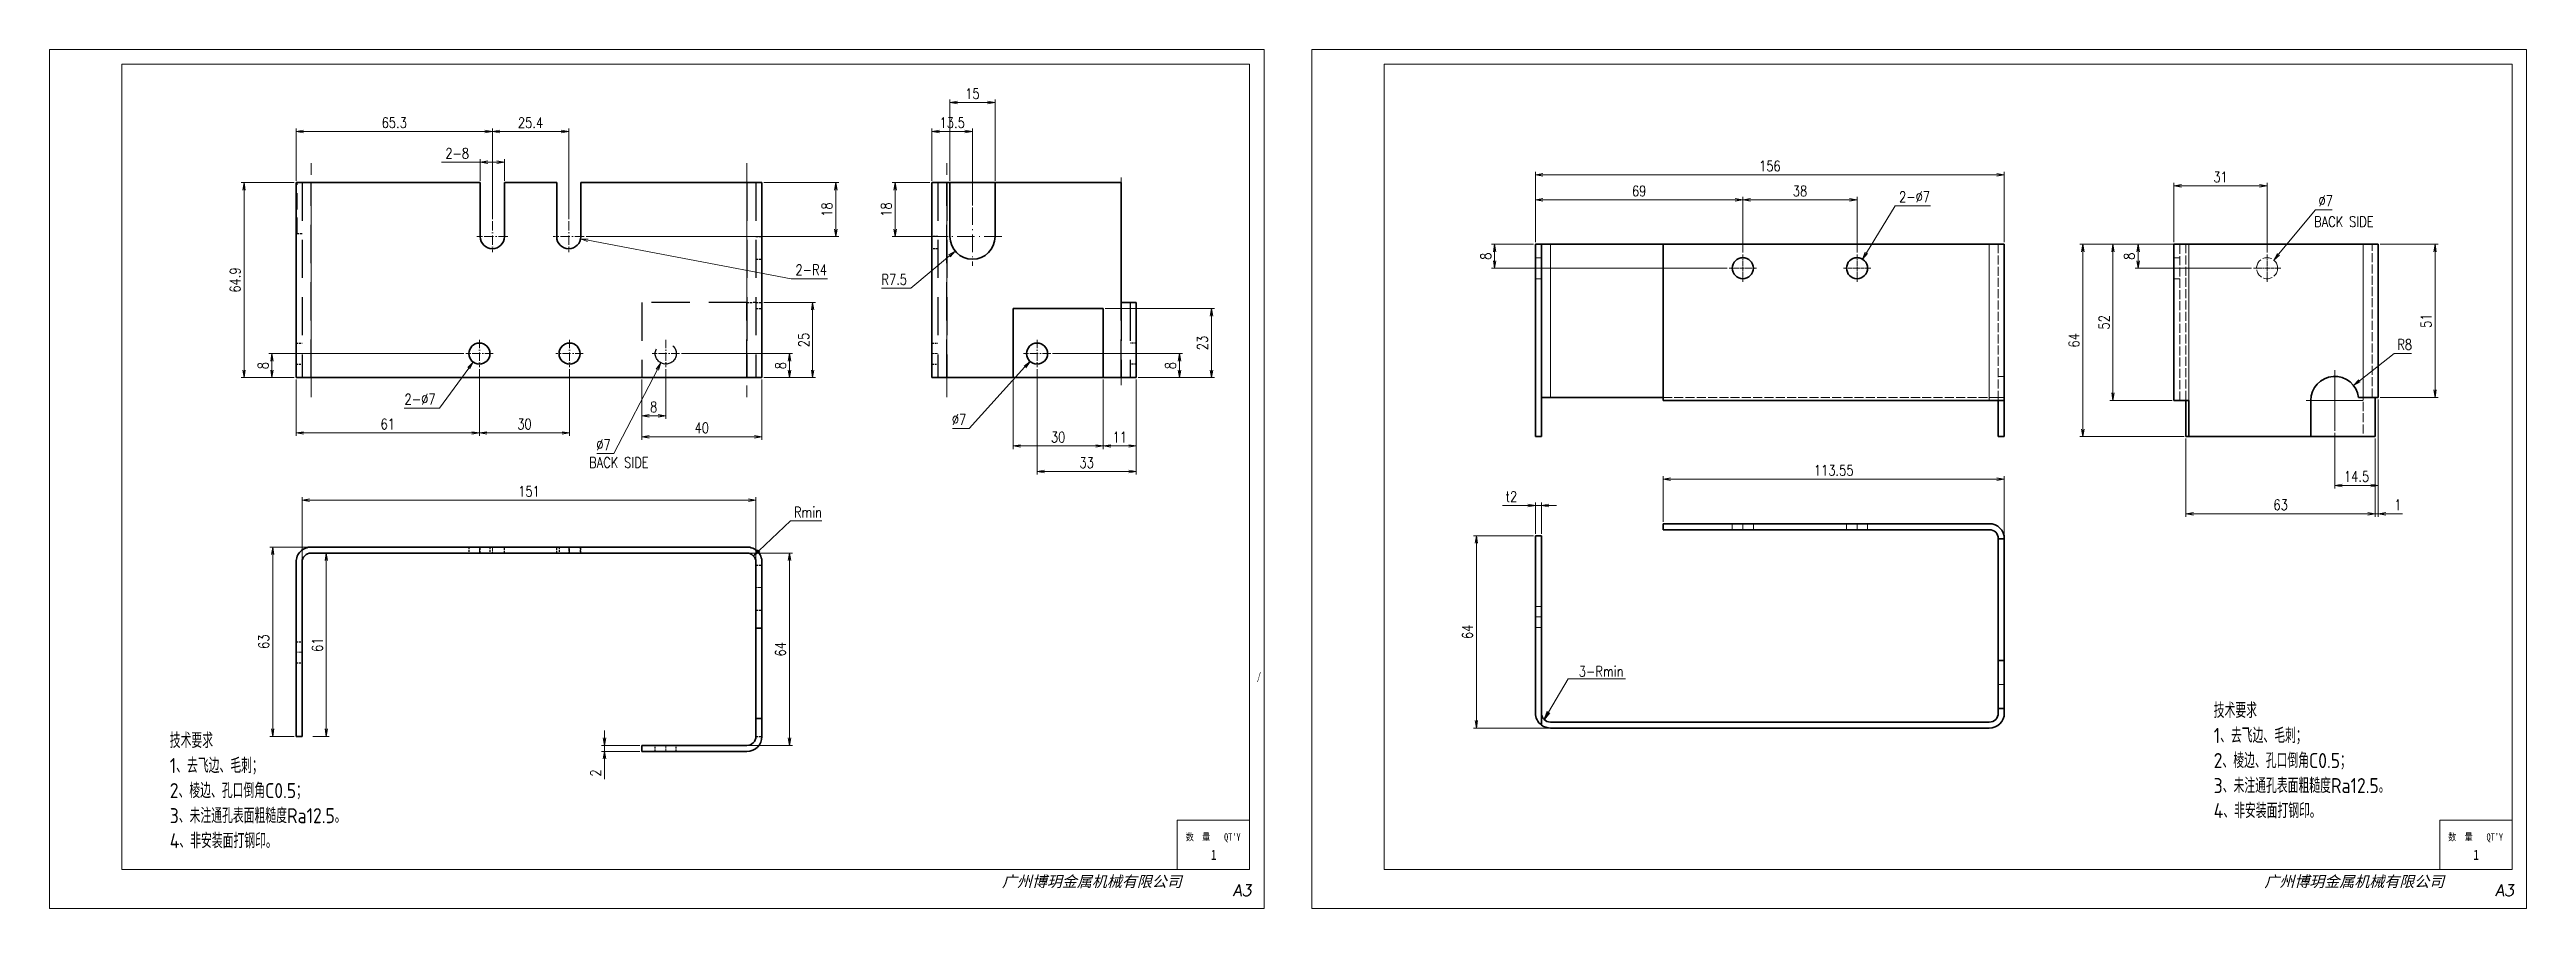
# Model space of a CAD drawing. Header units: millimetres. Extents: x 947 to 8414, y 980 to 1837.
# Drawn here: x 3350 to 4174, y 1550 to 1836 of the extents above; entities that cross this region are included whole.
import ezdxf
from ezdxf.enums import TextEntityAlignment as Align

# ---------------------------------------------------------------- set-up
doc = ezdxf.new("R2010")
doc.units = ezdxf.units.MM
for name, pattern in [('AM_ISO02W050x2', [3.75, 3, -0.75]), ('AM_ISO08W050x2', [9, 6, -0.75, 1.5, -0.75]), ('DASHDOT', [18.5, 12, -3, 0.5, -3]), ('DASHED', [19.05, 12.7, -6.35])]:
    doc.linetypes.add(name, pattern=pattern)
for name, color, linetype, lineweight in [('CENTER', 2, 'AM_ISO08W050x2', 15), ('DRAWING', 7, 'Continuous', 35), ('中心线', 2, 'AM_ISO08W050x2', 18), ('图框BY', 7, 'Continuous', 0), ('标注线', 3, 'Continuous', 18), ('粗实线', 7, 'Continuous', 35), ('虚线', 1, 'AM_ISO02W050x2', 18)]:
    doc.layers.add(name, color=color, linetype=linetype, lineweight=lineweight)
for name, color, linetype in [('DIM', 3, 'Continuous'), ('hidden', 1, 'DASHED'), ('图\\M+19E79\\M+195B6\\M+18E9A', 7, 'Continuous'), ('用户自定义1', 7, 'Continuous')]:
    doc.layers.add(name, color=color, linetype=linetype)
doc.styles.add('DIM', font='romans.shx', dxfattribs={"width": 0.8, "bigfont": 'bigfont.shx'})
doc.styles.add('STYLE1', font='')
doc.styles.add('国标', font='simfang.ttf', dxfattribs={"width": 0.8})
doc.styles.add('机械长仿宋', font='gbenor.shx', dxfattribs={"height": 1, "bigfont": 'gbcbig.shx'})
doc.styles.add('标题\\M+18E9A', font='romand.shx', dxfattribs={"oblique": 10, "bigfont": 'bigfont.shx'})
doc.styles.get('STYLE1').set_extended_font_data('SimSun')
doc.dimstyles.new('XR 1-1', dxfattribs={"dimtxt": 3.5, "dimasz": 2.5, "dimexe": 1, "dimexo": 0.625, "dimgap": 1.2, "dimtad": 1, "dimtoh": 1, "dimdsep": 46, "dimtxsty": 'DIM', "dimblk": 'OPEN', "dimcen": 0, "dimclrd": 8, "dimclre": 8, "dimclrt": 2, "dimazin": 2, "dimtfac": 0.5, "dimtmove": 0, "dimatfit": 3, "dimldrblk": 'OPEN', "dimfxl": 0, "dimtolj": 2, "dimlwd": 18, "dimlwe": 18, "dimarcsym": 0})
doc.dimstyles.new('XR 1-1$0', dxfattribs={"dimtxt": 3.5, "dimasz": 2.5, "dimexe": 1, "dimexo": 0.625, "dimgap": 1.2, "dimtad": 1, "dimzin": 9, "dimdsep": 46, "dimtxsty": 'DIM', "dimblk": 'OPEN', "dimcen": 0, "dimclrd": 8, "dimclre": 8, "dimclrt": 2, "dimazin": 2, "dimtfac": 0.5, "dimtmove": 0, "dimatfit": 3, "dimldrblk": 'OPEN', "dimfxl": 0, "dimtolj": 2, "dimlwd": 18, "dimlwe": 18, "dimarcsym": 0})
doc.dimstyles.new('XR 1-1$3', dxfattribs={"dimtxt": 3.5, "dimasz": 2.5, "dimexe": 1, "dimexo": 0.625, "dimgap": 1.2, "dimtad": 1, "dimtoh": 1, "dimdsep": 46, "dimtxsty": 'DIM', "dimblk": 'OPEN', "dimcen": 0, "dimclrd": 8, "dimclre": 8, "dimclrt": 2, "dimazin": 2, "dimtfac": 0.5, "dimtofl": 0, "dimtmove": 0, "dimatfit": 3, "dimldrblk": 'OPEN', "dimfxl": 0, "dimtolj": 2, "dimlwd": 18, "dimlwe": 18, "dimarcsym": 0})
doc.dimstyles.new('XR 1-1$4', dxfattribs={"dimtxt": 3.5, "dimasz": 2.5, "dimexe": 1, "dimexo": 0.625, "dimgap": 1.2, "dimtad": 1, "dimtoh": 1, "dimdsep": 46, "dimtxsty": 'DIM', "dimblk": 'OPEN', "dimcen": 0, "dimclrd": 8, "dimclre": 8, "dimclrt": 2, "dimazin": 2, "dimtfac": 0.5, "dimtofl": 0, "dimtmove": 0, "dimatfit": 3, "dimldrblk": 'OPEN', "dimfxl": 0, "dimtolj": 2, "dimlwd": 18, "dimlwe": 18, "dimarcsym": 0})

msp = doc.modelspace()

# ---------------------------------------------------------------- texts
at = {"layer": 'DIM', "insert": (3529.532, 1700.087), "char_height": 3.5, "width": 22.16064, "attachment_point": 1, "style": 'DIM'}
msp.add_mtext('{\\Fromans,bigfont|c134;BACK SIDE}', dxfattribs=at)
at = {"layer": '图\\M+19E79\\M+195B6\\M+18E9A', "color": 3, "style": '国标', "width": 0.8}
msp.add_text('/', height=2.5, dxfattribs=at).set_placement((3751.686, 1625.929))
at = {"layer": '图框BY', "style": '国标', "width": 0.8}
for s, p in [('数  量', (3728.01, 1572.577)), ("QT'Y ", (3740.76, 1572.577)), ('数  量', (4148.01, 1572.577)), ("QT'Y ", (4160.76, 1572.577))]:
    msp.add_text(s, height=2.4051, dxfattribs=at).set_placement(p)
for p in [(3737.318, 1566.163), (4157.318, 1566.163)]:
    msp.add_text('1', height=3.367, dxfattribs=at).set_placement(p, align=Align.CENTER)
at = {"layer": '图框BY', "lineweight": -3, "style": 'STYLE1', "oblique": 15}
for p in [(3666.861, 1557.147), (4086.861, 1557.147)]:
    msp.add_text('广州博玥金属机械有限公司', height=3.6557, dxfattribs=at).set_placement(p)
at = {"layer": '图框BY', "style": '标题\\M+18E9A', "oblique": 10}
for p in [(3746.755, 1556.025), (4166.755, 1556.025)]:
    msp.add_text('A3', height=3.8481, dxfattribs=at).set_placement(p, align=Align.MIDDLE)
at = {"layer": '标注线', "color": 2, "insert": (3858.763, 1627.116), "char_height": 3.5, "attachment_point": 7, "style": 'DIM'}
msp.add_mtext('\\A2;3-Rmin', dxfattribs=at)
at = {"layer": '标注线', "color": 2, "char_height": 5, "width": 114.82461, "attachment_point": 7, "style": '机械长仿宋'}
for insert in [(4070, 1580), (3390, 1570)]:
    msp.add_mtext('\\A2;技术要求\\P1、去飞边、毛刺；\\P2、棱边、孔口倒角C0.5；\\P3、未注通孔表面粗糙度Ra12.5。\\P4、非安装面打钢印。', dxfattribs=dict(at, insert=insert))

# ---------------------------------------------------------------- blocks, each defined once
blk = doc.blocks.new('_Open')
at = {"color": 0, "linetype": 'ByBlock', "lineweight": -2}
for p, q in [((-1, 0.17), (0, 0)), ((-1, -0.17), (0, 0)), ((0, 0), (-1, 0))]:
    blk.add_line(p, q, dxfattribs=at)
blk = doc.blocks.new('*D804')
at = {"layer": 'DIM', "color": 8, "lineweight": 18, "transparency": 16777216}
for p, q in [((3534.66, 1606.73), (3534.66, 1609.23)), ((3546.4, 1604.23), (3533.66, 1604.23)), ((3546.4, 1602.23), (3533.66, 1602.23)), ((3534.66, 1604.23), (3534.66, 1602.23)), ((3534.66, 1599.73), (3534.66, 1592.96))]:
    blk.add_line(p, q, dxfattribs=at)
at = {"layer": 'DIM', "color": 8, "lineweight": 18, "transparency": 16777216, "xscale": 2.5, "yscale": 2.5, "zscale": 2.5}
for p, rotation in [((3534.66, 1604.23), 270), ((3534.66, 1602.23), 90)]:
    blk.add_blockref('_Open', p, dxfattribs=dict(at, rotation=rotation))
at = {"layer": 'DIM', "color": 2, "transparency": 16777216, "insert": (3531.71, 1595.09), "char_height": 3.5, "attachment_point": 5, "rotation": 90, "style": 'DIM'}
blk.add_mtext('\\A2;2', dxfattribs=at)
blk = doc.blocks.new('*D805')
at = {"layer": 'DIM', "color": 8, "lineweight": 18, "transparency": 16777216}
for p, q in [((3431.4, 1791.48), (3413.7, 1791.48)), ((3414.7, 1788.98), (3414.7, 1729.08)), ((3431.4, 1726.58), (3413.7, 1726.58))]:
    blk.add_line(p, q, dxfattribs=at)
at = {"layer": 'DIM', "color": 8, "lineweight": 18, "transparency": 16777216, "xscale": 2.5, "yscale": 2.5, "zscale": 2.5}
for p, rotation in [((3414.7, 1791.48), 90), ((3414.7, 1726.58), 270)]:
    blk.add_blockref('_Open', p, dxfattribs=dict(at, rotation=rotation))
at = {"layer": 'DIM', "color": 2, "transparency": 16777216, "insert": (3411.75, 1759.03), "char_height": 3.5, "attachment_point": 5, "rotation": 90, "style": 'DIM'}
blk.add_mtext('\\A2;64.9', dxfattribs=at)
blk = doc.blocks.new('*D806')
at = {"layer": 'DIM', "color": 8, "lineweight": 18, "transparency": 16777216}
for p, q in [((3432.02, 1792.1), (3432.02, 1809.44)), ((3434.52, 1808.44), (3494.82, 1808.44)), ((3497.32, 1779.3), (3497.32, 1809.44))]:
    blk.add_line(p, q, dxfattribs=at)
at = {"layer": 'DIM', "color": 8, "lineweight": 18, "transparency": 16777216, "xscale": 2.5, "yscale": 2.5, "zscale": 2.5, "rotation": 180}
blk.add_blockref('_Open', (3432.02, 1808.44), dxfattribs=at)
at = {"layer": 'DIM', "color": 8, "lineweight": 18, "transparency": 16777216, "xscale": 2.5, "yscale": 2.5, "zscale": 2.5}
blk.add_blockref('_Open', (3497.32, 1808.44), dxfattribs=at)
at = {"layer": 'DIM', "color": 2, "transparency": 16777216, "insert": (3464.67, 1811.39), "char_height": 3.5, "attachment_point": 5, "style": 'DIM'}
blk.add_mtext('\\A2;65.3', dxfattribs=at)
blk = doc.blocks.new('*D807')
at = {"layer": 'DIM', "color": 8, "lineweight": 18, "transparency": 16777216}
for p, q in [((3497.32, 1779.3), (3497.32, 1809.44)), ((3499.82, 1808.44), (3520.22, 1808.44)), ((3522.72, 1779.3), (3522.72, 1809.44))]:
    blk.add_line(p, q, dxfattribs=at)
at = {"layer": 'DIM', "color": 8, "lineweight": 18, "transparency": 16777216, "xscale": 2.5, "yscale": 2.5, "zscale": 2.5, "rotation": 180}
blk.add_blockref('_Open', (3497.32, 1808.44), dxfattribs=at)
at = {"layer": 'DIM', "color": 8, "lineweight": 18, "transparency": 16777216, "xscale": 2.5, "yscale": 2.5, "zscale": 2.5}
blk.add_blockref('_Open', (3522.72, 1808.44), dxfattribs=at)
at = {"layer": 'DIM', "color": 2, "transparency": 16777216, "insert": (3510.02, 1811.39), "char_height": 3.5, "attachment_point": 5, "style": 'DIM'}
blk.add_mtext('\\A2;25.4', dxfattribs=at)
blk = doc.blocks.new('*D808')
at = {"layer": 'DIM', "color": 8, "lineweight": 18, "transparency": 16777216}
for p, q in [((3587.65, 1791.48), (3612.59, 1791.48)), ((3611.59, 1775.98), (3611.59, 1788.98)), ((3528.55, 1773.48), (3612.59, 1773.48))]:
    blk.add_line(p, q, dxfattribs=at)
at = {"layer": 'DIM', "color": 8, "lineweight": 18, "transparency": 16777216, "xscale": 2.5, "yscale": 2.5, "zscale": 2.5}
for p, rotation in [((3611.59, 1791.48), 90), ((3611.59, 1773.48), 270)]:
    blk.add_blockref('_Open', p, dxfattribs=dict(at, rotation=rotation))
at = {"layer": 'DIM', "color": 2, "transparency": 16777216, "insert": (3608.64, 1782.48), "char_height": 3.5, "attachment_point": 5, "rotation": 90, "style": 'DIM'}
blk.add_mtext('\\A2;18', dxfattribs=at)
blk = doc.blocks.new('*D809')
at = {"layer": 'DIM', "color": 8, "lineweight": 18, "transparency": 16777216}
for p, q in [((3493.32, 1798.26), (3480.42, 1798.26)), ((3493.32, 1792.1), (3493.32, 1799.26)), ((3498.82, 1798.26), (3495.82, 1798.26)), ((3501.32, 1792.1), (3501.32, 1799.26))]:
    blk.add_line(p, q, dxfattribs=at)
at = {"layer": 'DIM', "color": 8, "lineweight": 18, "transparency": 16777216, "xscale": 2.5, "yscale": 2.5, "zscale": 2.5, "rotation": 180}
blk.add_blockref('_Open', (3493.32, 1798.26), dxfattribs=at)
at = {"layer": 'DIM', "color": 8, "lineweight": 18, "transparency": 16777216, "xscale": 2.5, "yscale": 2.5, "zscale": 2.5}
blk.add_blockref('_Open', (3501.32, 1798.26), dxfattribs=at)
at = {"layer": 'DIM', "color": 2, "transparency": 16777216, "insert": (3485.62, 1801.21), "char_height": 3.5, "attachment_point": 5, "style": 'DIM'}
blk.add_mtext('\\A2;{\\Fromans,bigfont|c134;2-}8', dxfattribs=at)
blk = doc.blocks.new('*D810')
at = {"layer": 'DIM', "color": 8, "lineweight": 18, "transparency": 16777216}
for p, q in [((3432.02, 1725.95), (3432.02, 1707.18)), ((3493.02, 1729.4), (3493.02, 1707.18)), ((3434.52, 1708.18), (3490.52, 1708.18))]:
    blk.add_line(p, q, dxfattribs=at)
at = {"layer": 'DIM', "color": 8, "lineweight": 18, "transparency": 16777216, "xscale": 2.5, "yscale": 2.5, "zscale": 2.5, "rotation": 180}
blk.add_blockref('_Open', (3432.02, 1708.18), dxfattribs=at)
at = {"layer": 'DIM', "color": 8, "lineweight": 18, "transparency": 16777216, "xscale": 2.5, "yscale": 2.5, "zscale": 2.5}
blk.add_blockref('_Open', (3493.02, 1708.18), dxfattribs=at)
at = {"layer": 'DIM', "color": 2, "transparency": 16777216, "insert": (3462.52, 1711.13), "char_height": 3.5, "attachment_point": 5, "style": 'DIM'}
blk.add_mtext('\\A2;61', dxfattribs=at)
blk = doc.blocks.new('*D811')
at = {"layer": 'DIM', "color": 8, "lineweight": 18, "transparency": 16777216}
for p, q in [((3493.02, 1729.4), (3493.02, 1707.18)), ((3523.02, 1729.4), (3523.02, 1707.18)), ((3495.52, 1708.18), (3520.52, 1708.18))]:
    blk.add_line(p, q, dxfattribs=at)
at = {"layer": 'DIM', "color": 8, "lineweight": 18, "transparency": 16777216, "xscale": 2.5, "yscale": 2.5, "zscale": 2.5, "rotation": 180}
blk.add_blockref('_Open', (3493.02, 1708.18), dxfattribs=at)
at = {"layer": 'DIM', "color": 8, "lineweight": 18, "transparency": 16777216, "xscale": 2.5, "yscale": 2.5, "zscale": 2.5}
blk.add_blockref('_Open', (3523.02, 1708.18), dxfattribs=at)
at = {"layer": 'DIM', "color": 2, "transparency": 16777216, "insert": (3508.02, 1711.13), "char_height": 3.5, "attachment_point": 5, "style": 'DIM'}
blk.add_mtext('\\A2;30', dxfattribs=at)
blk = doc.blocks.new('*D812')
at = {"layer": 'DIM', "color": 8, "lineweight": 18, "transparency": 16777216}
for p, q in [((3487.85, 1734.58), (3423.01, 1734.58)), ((3424.01, 1732.08), (3424.01, 1729.08)), ((3431.4, 1726.58), (3423.01, 1726.58))]:
    blk.add_line(p, q, dxfattribs=at)
at = {"layer": 'DIM', "color": 8, "lineweight": 18, "transparency": 16777216, "xscale": 2.5, "yscale": 2.5, "zscale": 2.5}
for p, rotation in [((3424.01, 1734.58), 90), ((3424.01, 1726.58), 270)]:
    blk.add_blockref('_Open', p, dxfattribs=dict(at, rotation=rotation))
at = {"layer": 'DIM', "color": 2, "transparency": 16777216, "insert": (3421.06, 1730.58), "char_height": 3.5, "attachment_point": 5, "rotation": 90, "style": 'DIM'}
blk.add_mtext('\\A2;8', dxfattribs=at)
blk = doc.blocks.new('*D813')
at = {"layer": 'DIM', "color": 8, "lineweight": 18, "transparency": 16777216}
for p, q in [((3479.74, 1716.47), (3489.47, 1729.74)), ((3468, 1716.47), (3479.74, 1716.47))]:
    blk.add_line(p, q, dxfattribs=at)
at = {"layer": 'DIM', "color": 8, "lineweight": 18, "transparency": 16777216, "xscale": 2.5, "yscale": 2.5, "zscale": 2.5, "rotation": 53.73847140236715}
blk.add_blockref('_Open', (3490.95, 1731.75), dxfattribs=at)
at = {"layer": 'DIM', "color": 2, "transparency": 16777216, "insert": (3473.27, 1719.42), "char_height": 3.5, "attachment_point": 5, "style": 'DIM'}
blk.add_mtext('\\A2;2-%%c7', dxfattribs=at)
blk = doc.blocks.new('*D814')
at = {"layer": 'DIM', "color": 8, "lineweight": 18, "transparency": 16777216}
for p, q in [((3596.73, 1759.5), (3529.11, 1772.27)), ((3608.87, 1759.5), (3596.73, 1759.5))]:
    blk.add_line(p, q, dxfattribs=at)
at = {"layer": 'DIM', "color": 8, "lineweight": 18, "transparency": 16777216, "xscale": 2.5, "yscale": 2.5, "zscale": 2.5, "rotation": 169.3034665481078}
blk.add_blockref('_Open', (3526.65, 1772.73), dxfattribs=at)
at = {"layer": 'DIM', "color": 2, "transparency": 16777216, "insert": (3603.4, 1762.45), "char_height": 3.5, "attachment_point": 5, "style": 'DIM'}
blk.add_mtext('\\A2;{\\Fromans,bigfont|c134;2-}R4', dxfattribs=at)
blk = doc.blocks.new('*D815')
at = {"layer": 'DIM', "color": 8, "lineweight": 18, "transparency": 16777216}
for p, q in [((3436.4, 1670.23), (3423.25, 1670.23)), ((3424.25, 1609.73), (3424.25, 1667.73)), ((3431.4, 1607.23), (3423.25, 1607.23))]:
    blk.add_line(p, q, dxfattribs=at)
at = {"layer": 'DIM', "color": 8, "lineweight": 18, "transparency": 16777216, "xscale": 2.5, "yscale": 2.5, "zscale": 2.5}
for p, rotation in [((3424.25, 1670.23), 90), ((3424.25, 1607.23), 270)]:
    blk.add_blockref('_Open', p, dxfattribs=dict(at, rotation=rotation))
at = {"layer": 'DIM', "color": 2, "transparency": 16777216, "insert": (3421.3, 1638.73), "char_height": 3.5, "attachment_point": 5, "rotation": 90, "style": 'DIM'}
blk.add_mtext('\\A2;63', dxfattribs=at)
blk = doc.blocks.new('*D816')
at = {"layer": 'DIM', "color": 8, "lineweight": 18, "transparency": 16777216}
for p, q in [((3434.02, 1665.85), (3434.02, 1686.79)), ((3436.52, 1685.79), (3582.52, 1685.79)), ((3585.02, 1664.85), (3585.02, 1686.79))]:
    blk.add_line(p, q, dxfattribs=at)
at = {"layer": 'DIM', "color": 8, "lineweight": 18, "transparency": 16777216, "xscale": 2.5, "yscale": 2.5, "zscale": 2.5, "rotation": 180}
blk.add_blockref('_Open', (3434.02, 1685.79), dxfattribs=at)
at = {"layer": 'DIM', "color": 8, "lineweight": 18, "transparency": 16777216, "xscale": 2.5, "yscale": 2.5, "zscale": 2.5}
blk.add_blockref('_Open', (3585.02, 1685.79), dxfattribs=at)
at = {"layer": 'DIM', "color": 2, "transparency": 16777216, "insert": (3509.52, 1688.74), "char_height": 3.5, "attachment_point": 5, "style": 'DIM'}
blk.add_mtext('\\A2;151', dxfattribs=at)
blk = doc.blocks.new('*D817')
at = {"layer": 'DIM', "color": 8, "lineweight": 18, "transparency": 16777216}
for p, q in [((3580.65, 1668.23), (3597.15, 1668.23)), ((3596.15, 1606.73), (3596.15, 1665.73)), ((3580.65, 1604.23), (3597.15, 1604.23))]:
    blk.add_line(p, q, dxfattribs=at)
at = {"layer": 'DIM', "color": 8, "lineweight": 18, "transparency": 16777216, "xscale": 2.5, "yscale": 2.5, "zscale": 2.5}
for p, rotation in [((3596.15, 1668.23), 90), ((3596.15, 1604.23), 270)]:
    blk.add_blockref('_Open', p, dxfattribs=dict(at, rotation=rotation))
at = {"layer": 'DIM', "color": 2, "transparency": 16777216, "insert": (3593.2, 1636.23), "char_height": 3.5, "attachment_point": 5, "rotation": 90, "style": 'DIM'}
blk.add_mtext('\\A2;64', dxfattribs=at)
blk = doc.blocks.new('*D818')
at = {"layer": 'DIM', "color": 8, "lineweight": 18, "transparency": 16777216}
for p, q in [((3596.46, 1678.89), (3586.01, 1669.01)), ((3606.99, 1678.89), (3596.46, 1678.89))]:
    blk.add_line(p, q, dxfattribs=at)
at = {"layer": 'DIM', "color": 8, "lineweight": 18, "transparency": 16777216, "xscale": 2.5, "yscale": 2.5, "zscale": 2.5, "rotation": 223.4290281132718}
blk.add_blockref('_Open', (3584.2, 1667.29), dxfattribs=at)
at = {"layer": 'DIM', "color": 2, "transparency": 16777216, "insert": (3602.32, 1681.84), "char_height": 3.5, "attachment_point": 5, "style": 'DIM'}
blk.add_mtext('\\A2;{\\Fromans,bigfont|c134;Rmin}', dxfattribs=at)
blk = doc.blocks.new('*D819')
at = {"layer": 'DIM', "color": 8, "lineweight": 18, "transparency": 16777216}
for p, q in [((3547.02, 1725.95), (3547.02, 1705.91)), ((3587.02, 1725.95), (3587.02, 1705.91)), ((3584.52, 1706.91), (3549.52, 1706.91))]:
    blk.add_line(p, q, dxfattribs=at)
at = {"layer": 'DIM', "color": 8, "lineweight": 18, "transparency": 16777216, "xscale": 2.5, "yscale": 2.5, "zscale": 2.5, "rotation": 180}
blk.add_blockref('_Open', (3547.02, 1706.91), dxfattribs=at)
at = {"layer": 'DIM', "color": 8, "lineweight": 18, "transparency": 16777216, "xscale": 2.5, "yscale": 2.5, "zscale": 2.5}
blk.add_blockref('_Open', (3587.02, 1706.91), dxfattribs=at)
at = {"layer": 'DIM', "color": 2, "transparency": 16777216, "insert": (3567.02, 1709.86), "char_height": 3.5, "attachment_point": 5, "style": 'DIM'}
blk.add_mtext('\\A2;40', dxfattribs=at)
blk = doc.blocks.new('*D820')
at = {"layer": 'DIM', "color": 8, "lineweight": 18, "transparency": 16777216}
for p, q in [((3587.65, 1751.58), (3604.88, 1751.58)), ((3603.88, 1729.08), (3603.88, 1749.08)), ((3587.65, 1726.58), (3604.88, 1726.58))]:
    blk.add_line(p, q, dxfattribs=at)
at = {"layer": 'DIM', "color": 8, "lineweight": 18, "transparency": 16777216, "xscale": 2.5, "yscale": 2.5, "zscale": 2.5}
for p, rotation in [((3603.88, 1751.58), 90), ((3603.88, 1726.58), 270)]:
    blk.add_blockref('_Open', p, dxfattribs=dict(at, rotation=rotation))
at = {"layer": 'DIM', "color": 2, "transparency": 16777216, "insert": (3600.93, 1739.08), "char_height": 3.5, "attachment_point": 5, "rotation": 90, "style": 'DIM'}
blk.add_mtext('\\A2;25', dxfattribs=at)
blk = doc.blocks.new('*D821')
at = {"layer": 'DIM', "color": 8, "lineweight": 18, "transparency": 16777216}
for p, q in [((3547.02, 1725.95), (3547.02, 1712.85)), ((3555.02, 1729.4), (3555.02, 1712.85)), ((3549.52, 1713.85), (3552.52, 1713.85))]:
    blk.add_line(p, q, dxfattribs=at)
at = {"layer": 'DIM', "color": 8, "lineweight": 18, "transparency": 16777216, "xscale": 2.5, "yscale": 2.5, "zscale": 2.5, "rotation": 180}
blk.add_blockref('_Open', (3547.02, 1713.85), dxfattribs=at)
at = {"layer": 'DIM', "color": 8, "lineweight": 18, "transparency": 16777216, "xscale": 2.5, "yscale": 2.5, "zscale": 2.5}
blk.add_blockref('_Open', (3555.02, 1713.85), dxfattribs=at)
at = {"layer": 'DIM', "color": 2, "transparency": 16777216, "insert": (3551.02, 1716.8), "char_height": 3.5, "attachment_point": 5, "style": 'DIM'}
blk.add_mtext('\\A2;8', dxfattribs=at)
blk = doc.blocks.new('*D822')
at = {"layer": 'DIM', "color": 8, "lineweight": 18, "transparency": 16777216}
for p, q in [((3560.2, 1734.58), (3597.19, 1734.58)), ((3596.19, 1732.08), (3596.19, 1729.08)), ((3587.65, 1726.58), (3597.19, 1726.58))]:
    blk.add_line(p, q, dxfattribs=at)
at = {"layer": 'DIM', "color": 8, "lineweight": 18, "transparency": 16777216, "xscale": 2.5, "yscale": 2.5, "zscale": 2.5}
for p, rotation in [((3596.19, 1734.58), 90), ((3596.19, 1726.58), 270)]:
    blk.add_blockref('_Open', p, dxfattribs=dict(at, rotation=rotation))
at = {"layer": 'DIM', "color": 2, "transparency": 16777216, "insert": (3593.24, 1730.58), "char_height": 3.5, "attachment_point": 5, "rotation": 90, "style": 'DIM'}
blk.add_mtext('\\A2;8', dxfattribs=at)
blk = doc.blocks.new('*D823')
at = {"layer": 'DIM', "color": 8, "lineweight": 18, "transparency": 16777216}
for p, q in [((3537.7, 1701.3), (3552.25, 1729.25)), ((3532.1, 1701.3), (3537.7, 1701.3))]:
    blk.add_line(p, q, dxfattribs=at)
at = {"layer": 'DIM', "color": 8, "lineweight": 18, "transparency": 16777216, "xscale": 2.5, "yscale": 2.5, "zscale": 2.5, "rotation": 62.50596017894608}
blk.add_blockref('_Open', (3553.4, 1731.47), dxfattribs=at)
at = {"layer": 'DIM', "color": 2, "transparency": 16777216, "insert": (3534.3, 1704.25), "char_height": 3.5, "attachment_point": 5, "style": 'DIM'}
blk.add_mtext('\\A2;∅7', dxfattribs=at)
blk = doc.blocks.new('*D824')
at = {"layer": 'DIM', "color": 8, "lineweight": 18, "transparency": 16777216}
for p, q in [((3642.92, 1791.48), (3630.34, 1791.48)), ((3631.34, 1788.98), (3631.34, 1775.98)), ((3648.92, 1773.48), (3630.34, 1773.48))]:
    blk.add_line(p, q, dxfattribs=at)
at = {"layer": 'DIM', "color": 8, "lineweight": 18, "transparency": 16777216, "xscale": 2.5, "yscale": 2.5, "zscale": 2.5}
for p, rotation in [((3631.34, 1791.48), 90), ((3631.34, 1773.48), 270)]:
    blk.add_blockref('_Open', p, dxfattribs=dict(at, rotation=rotation))
at = {"layer": 'DIM', "color": 2, "transparency": 16777216, "insert": (3628.39, 1782.48), "char_height": 3.5, "attachment_point": 5, "rotation": 90, "style": 'DIM'}
blk.add_mtext('\\A2;18', dxfattribs=at)
blk = doc.blocks.new('*D825')
at = {"layer": 'DIM', "color": 8, "lineweight": 18, "transparency": 16777216}
for p, q in [((3649.55, 1792.1), (3649.55, 1819.08)), ((3652.05, 1818.08), (3662.05, 1818.08)), ((3664.55, 1792.1), (3664.55, 1819.08))]:
    blk.add_line(p, q, dxfattribs=at)
at = {"layer": 'DIM', "color": 8, "lineweight": 18, "transparency": 16777216, "xscale": 2.5, "yscale": 2.5, "zscale": 2.5, "rotation": 180}
blk.add_blockref('_Open', (3649.55, 1818.08), dxfattribs=at)
at = {"layer": 'DIM', "color": 8, "lineweight": 18, "transparency": 16777216, "xscale": 2.5, "yscale": 2.5, "zscale": 2.5}
blk.add_blockref('_Open', (3664.55, 1818.08), dxfattribs=at)
at = {"layer": 'DIM', "color": 2, "transparency": 16777216, "insert": (3657.05, 1821.03), "char_height": 3.5, "attachment_point": 5, "style": 'DIM'}
blk.add_mtext('\\A2;15', dxfattribs=at)
blk = doc.blocks.new('*D826')
at = {"layer": 'DIM', "color": 8, "lineweight": 18, "transparency": 16777216}
for p, q in [((3643.55, 1792.1), (3643.55, 1809.44)), ((3646.05, 1808.44), (3654.55, 1808.44)), ((3657.05, 1783.85), (3657.05, 1809.44))]:
    blk.add_line(p, q, dxfattribs=at)
at = {"layer": 'DIM', "color": 8, "lineweight": 18, "transparency": 16777216, "xscale": 2.5, "yscale": 2.5, "zscale": 2.5, "rotation": 180}
blk.add_blockref('_Open', (3643.55, 1808.44), dxfattribs=at)
at = {"layer": 'DIM', "color": 8, "lineweight": 18, "transparency": 16777216, "xscale": 2.5, "yscale": 2.5, "zscale": 2.5}
blk.add_blockref('_Open', (3657.05, 1808.44), dxfattribs=at)
at = {"layer": 'DIM', "color": 2, "transparency": 16777216, "insert": (3650.3, 1811.39), "char_height": 3.5, "attachment_point": 5, "style": 'DIM'}
blk.add_mtext('\\A2;13.5', dxfattribs=at)
blk = doc.blocks.new('*D827')
at = {"layer": 'DIM', "color": 8, "lineweight": 18, "transparency": 16777216}
for p, q in [((3636.5, 1756.3), (3649.38, 1767.07)), ((3626.76, 1756.3), (3636.5, 1756.3))]:
    blk.add_line(p, q, dxfattribs=at)
at = {"layer": 'DIM', "color": 8, "lineweight": 18, "transparency": 16777216, "xscale": 2.5, "yscale": 2.5, "zscale": 2.5, "rotation": 39.88272526201273}
blk.add_blockref('_Open', (3651.29, 1768.67), dxfattribs=at)
at = {"layer": 'DIM', "color": 2, "transparency": 16777216, "insert": (3631.03, 1759.25), "char_height": 3.5, "attachment_point": 5, "style": 'DIM'}
blk.add_mtext('\\A2;R7.5', dxfattribs=at)
blk = doc.blocks.new('*D828')
at = {"layer": 'DIM', "color": 8, "lineweight": 18, "transparency": 16777216}
for p, q in [((3701.17, 1749.58), (3737.54, 1749.58)), ((3736.54, 1747.08), (3736.54, 1729.08)), ((3712.17, 1726.58), (3737.54, 1726.58))]:
    blk.add_line(p, q, dxfattribs=at)
at = {"layer": 'DIM', "color": 8, "lineweight": 18, "transparency": 16777216, "xscale": 2.5, "yscale": 2.5, "zscale": 2.5}
for p, rotation in [((3736.54, 1749.58), 90), ((3736.54, 1726.58), 270)]:
    blk.add_blockref('_Open', p, dxfattribs=dict(at, rotation=rotation))
at = {"layer": 'DIM', "color": 2, "transparency": 16777216, "insert": (3733.59, 1738.08), "char_height": 3.5, "attachment_point": 5, "rotation": 90, "style": 'DIM'}
blk.add_mtext('\\A2;23', dxfattribs=at)
blk = doc.blocks.new('*D829')
at = {"layer": 'DIM', "color": 8, "lineweight": 18, "transparency": 16777216}
for p, q in [((3700.55, 1725.95), (3700.55, 1702.84)), ((3711.55, 1725.95), (3711.55, 1702.84)), ((3703.05, 1703.84), (3709.05, 1703.84))]:
    blk.add_line(p, q, dxfattribs=at)
at = {"layer": 'DIM', "color": 8, "lineweight": 18, "transparency": 16777216, "xscale": 2.5, "yscale": 2.5, "zscale": 2.5, "rotation": 180}
blk.add_blockref('_Open', (3700.55, 1703.84), dxfattribs=at)
at = {"layer": 'DIM', "color": 8, "lineweight": 18, "transparency": 16777216, "xscale": 2.5, "yscale": 2.5, "zscale": 2.5}
blk.add_blockref('_Open', (3711.55, 1703.84), dxfattribs=at)
at = {"layer": 'DIM', "color": 2, "transparency": 16777216, "insert": (3706.05, 1706.79), "char_height": 3.5, "attachment_point": 5, "style": 'DIM'}
blk.add_mtext('\\A2;11', dxfattribs=at)
blk = doc.blocks.new('*D830')
at = {"layer": 'DIM', "color": 8, "lineweight": 18, "transparency": 16777216}
for p, q in [((3670.55, 1725.95), (3670.55, 1702.84)), ((3700.55, 1725.95), (3700.55, 1702.84)), ((3698.05, 1703.84), (3673.05, 1703.84))]:
    blk.add_line(p, q, dxfattribs=at)
at = {"layer": 'DIM', "color": 8, "lineweight": 18, "transparency": 16777216, "xscale": 2.5, "yscale": 2.5, "zscale": 2.5, "rotation": 180}
blk.add_blockref('_Open', (3670.55, 1703.84), dxfattribs=at)
at = {"layer": 'DIM', "color": 8, "lineweight": 18, "transparency": 16777216, "xscale": 2.5, "yscale": 2.5, "zscale": 2.5}
blk.add_blockref('_Open', (3700.55, 1703.84), dxfattribs=at)
at = {"layer": 'DIM', "color": 2, "transparency": 16777216, "insert": (3685.55, 1706.79), "char_height": 3.5, "attachment_point": 5, "style": 'DIM'}
blk.add_mtext('\\A2;30', dxfattribs=at)
blk = doc.blocks.new('*D831')
at = {"layer": 'DIM', "color": 8, "lineweight": 18, "transparency": 16777216}
for p, q in [((3683.72, 1734.58), (3726.91, 1734.58)), ((3725.91, 1729.08), (3725.91, 1732.08)), ((3712.17, 1726.58), (3726.91, 1726.58))]:
    blk.add_line(p, q, dxfattribs=at)
at = {"layer": 'DIM', "color": 8, "lineweight": 18, "transparency": 16777216, "xscale": 2.5, "yscale": 2.5, "zscale": 2.5}
for p, rotation in [((3725.91, 1734.58), 90), ((3725.91, 1726.58), 270)]:
    blk.add_blockref('_Open', p, dxfattribs=dict(at, rotation=rotation))
at = {"layer": 'DIM', "color": 2, "transparency": 16777216, "insert": (3722.96, 1730.58), "char_height": 3.5, "attachment_point": 5, "rotation": 90, "style": 'DIM'}
blk.add_mtext('\\A2;8', dxfattribs=at)
blk = doc.blocks.new('*D832')
at = {"layer": 'DIM', "color": 8, "lineweight": 18, "transparency": 16777216}
for p, q in [((3678.55, 1729.4), (3678.55, 1694.32)), ((3711.55, 1725.95), (3711.55, 1694.32)), ((3709.05, 1695.32), (3681.05, 1695.32))]:
    blk.add_line(p, q, dxfattribs=at)
at = {"layer": 'DIM', "color": 8, "lineweight": 18, "transparency": 16777216, "xscale": 2.5, "yscale": 2.5, "zscale": 2.5, "rotation": 180}
blk.add_blockref('_Open', (3678.55, 1695.32), dxfattribs=at)
at = {"layer": 'DIM', "color": 8, "lineweight": 18, "transparency": 16777216, "xscale": 2.5, "yscale": 2.5, "zscale": 2.5}
blk.add_blockref('_Open', (3711.55, 1695.32), dxfattribs=at)
at = {"layer": 'DIM', "color": 2, "transparency": 16777216, "insert": (3695.05, 1698.27), "char_height": 3.5, "attachment_point": 5, "style": 'DIM'}
blk.add_mtext('\\A2;33', dxfattribs=at)
blk = doc.blocks.new('*D833')
at = {"layer": 'DIM', "color": 8, "lineweight": 18, "transparency": 16777216}
for p, q in [((3655.99, 1709.69), (3674.52, 1730.13)), ((3650.39, 1709.69), (3655.99, 1709.69))]:
    blk.add_line(p, q, dxfattribs=at)
at = {"layer": 'DIM', "color": 8, "lineweight": 18, "transparency": 16777216, "xscale": 2.5, "yscale": 2.5, "zscale": 2.5, "rotation": 47.80760562263692}
blk.add_blockref('_Open', (3676.2, 1731.98), dxfattribs=at)
at = {"layer": 'DIM', "color": 2, "transparency": 16777216, "insert": (3652.59, 1712.64), "char_height": 3.5, "attachment_point": 5, "style": 'DIM'}
blk.add_mtext('\\A2;∅7', dxfattribs=at)
blk = doc.blocks.new('*D834')
at = {"layer": '用户自定义1', "color": 8, "lineweight": 18, "transparency": 16777216}
for p, q in [((3437.65, 1668.23), (3443.07, 1668.23)), ((3442.07, 1665.73), (3442.07, 1609.73)), ((3437.65, 1607.23), (3443.07, 1607.23))]:
    blk.add_line(p, q, dxfattribs=at)
at = {"layer": '用户自定义1', "color": 8, "lineweight": 18, "transparency": 16777216, "xscale": 2.5, "yscale": 2.5, "zscale": 2.5}
for p, rotation in [((3442.07, 1668.23), 90), ((3442.07, 1607.23), 270)]:
    blk.add_blockref('_Open', p, dxfattribs=dict(at, rotation=rotation))
at = {"layer": '用户自定义1', "color": 2, "transparency": 16777216, "insert": (3439.12, 1637.73), "char_height": 3.5, "attachment_point": 5, "rotation": 90, "style": 'DIM'}
blk.add_mtext('\\A2;61', dxfattribs=at)
blk = doc.blocks.new('*D891')
at = {"layer": '标注线', "color": 8, "lineweight": 18, "transparency": 16777216}
for p, q in [((3843.72, 1674), (3823.7, 1674)), ((3824.7, 1612.5), (3824.7, 1671.5)), ((3848.72, 1610), (3823.7, 1610))]:
    blk.add_line(p, q, dxfattribs=at)
at = {"layer": '标注线', "color": 8, "lineweight": 18, "transparency": 16777216, "xscale": 2.5, "yscale": 2.5, "zscale": 2.5}
for p, rotation in [((3824.7, 1674), 90), ((3824.7, 1610), 270)]:
    blk.add_blockref('_Open', p, dxfattribs=dict(at, rotation=rotation))
at = {"layer": '标注线', "color": 2, "transparency": 16777216, "insert": (3821.75, 1642), "char_height": 3.5, "attachment_point": 5, "rotation": 90, "style": 'DIM'}
blk.add_mtext('\\A2;64', dxfattribs=at)
blk = doc.blocks.new('*D892')
at = {"layer": '标注线', "color": 8, "lineweight": 18, "transparency": 16777216}
for p, q in [((3841.84, 1684.05), (3833.34, 1684.05)), ((3844.34, 1674.63), (3844.34, 1685.05)), ((3846.34, 1684.05), (3844.34, 1684.05)), ((3846.34, 1674.63), (3846.34, 1685.05)), ((3848.84, 1684.05), (3851.34, 1684.05))]:
    blk.add_line(p, q, dxfattribs=at)
at = {"layer": '标注线', "color": 8, "lineweight": 18, "transparency": 16777216, "xscale": 2.5, "yscale": 2.5, "zscale": 2.5}
blk.add_blockref('_Open', (3844.34, 1684.05), dxfattribs=at)
at = {"layer": '标注线', "color": 8, "lineweight": 18, "transparency": 16777216, "xscale": 2.5, "yscale": 2.5, "zscale": 2.5, "rotation": 180}
blk.add_blockref('_Open', (3846.34, 1684.05), dxfattribs=at)
at = {"layer": '标注线', "color": 2, "transparency": 16777216, "insert": (3836.34, 1687), "char_height": 3.5, "attachment_point": 5, "style": 'DIM'}
blk.add_mtext('\\A2;t{\\Fromans,bigfont|c134;2}', dxfattribs=at)
blk = doc.blocks.new('*D893')
at = {"layer": '标注线', "color": 8, "lineweight": 18, "transparency": 16777216}
for p, q in [((3844.34, 1771.61), (3844.34, 1786.7)), ((3846.84, 1785.7), (3910.84, 1785.7)), ((3913.34, 1768.16), (3913.34, 1786.7))]:
    blk.add_line(p, q, dxfattribs=at)
at = {"layer": '标注线', "color": 8, "lineweight": 18, "transparency": 16777216, "xscale": 2.5, "yscale": 2.5, "zscale": 2.5, "rotation": 180}
blk.add_blockref('_Open', (3844.34, 1785.7), dxfattribs=at)
at = {"layer": '标注线', "color": 8, "lineweight": 18, "transparency": 16777216, "xscale": 2.5, "yscale": 2.5, "zscale": 2.5}
blk.add_blockref('_Open', (3913.34, 1785.7), dxfattribs=at)
at = {"layer": '标注线', "color": 2, "transparency": 16777216, "insert": (3878.84, 1788.65), "char_height": 3.5, "attachment_point": 5, "style": 'DIM'}
blk.add_mtext('\\A2;69', dxfattribs=at)
blk = doc.blocks.new('*D894')
at = {"layer": '标注线', "color": 8, "lineweight": 18, "transparency": 16777216}
for p, q in [((3913.34, 1768.16), (3913.34, 1786.7)), ((3915.84, 1785.7), (3948.84, 1785.7)), ((3951.34, 1768.16), (3951.34, 1786.7))]:
    blk.add_line(p, q, dxfattribs=at)
at = {"layer": '标注线', "color": 8, "lineweight": 18, "transparency": 16777216, "xscale": 2.5, "yscale": 2.5, "zscale": 2.5, "rotation": 180}
blk.add_blockref('_Open', (3913.34, 1785.7), dxfattribs=at)
at = {"layer": '标注线', "color": 8, "lineweight": 18, "transparency": 16777216, "xscale": 2.5, "yscale": 2.5, "zscale": 2.5}
blk.add_blockref('_Open', (3951.34, 1785.7), dxfattribs=at)
at = {"layer": '标注线', "color": 2, "transparency": 16777216, "insert": (3932.34, 1788.65), "char_height": 3.5, "attachment_point": 5, "style": 'DIM'}
blk.add_mtext('\\A2;38', dxfattribs=at)
blk = doc.blocks.new('*D895')
at = {"layer": '标注线', "color": 8, "lineweight": 18, "transparency": 16777216}
for p, q in [((3844.34, 1777.65), (3844.34, 1795.05)), ((3997.84, 1794.05), (3846.84, 1794.05)), ((4000.34, 1771.61), (4000.34, 1795.05))]:
    blk.add_line(p, q, dxfattribs=at)
at = {"layer": '标注线', "color": 8, "lineweight": 18, "transparency": 16777216, "xscale": 2.5, "yscale": 2.5, "zscale": 2.5, "rotation": 180}
blk.add_blockref('_Open', (3844.34, 1794.05), dxfattribs=at)
at = {"layer": '标注线', "color": 8, "lineweight": 18, "transparency": 16777216, "xscale": 2.5, "yscale": 2.5, "zscale": 2.5}
blk.add_blockref('_Open', (4000.34, 1794.05), dxfattribs=at)
at = {"layer": '标注线', "color": 2, "transparency": 16777216, "insert": (3922.34, 1797), "char_height": 3.5, "attachment_point": 5, "style": 'DIM'}
blk.add_mtext('\\A2;156', dxfattribs=at)
blk = doc.blocks.new('*D896')
at = {"layer": '标注线', "color": 8, "lineweight": 18, "transparency": 16777216}
for p, q in [((3843.72, 1770.98), (3829.78, 1770.98)), ((3830.78, 1765.48), (3830.78, 1768.48)), ((3908.17, 1762.98), (3829.78, 1762.98))]:
    blk.add_line(p, q, dxfattribs=at)
at = {"layer": '标注线', "color": 8, "lineweight": 18, "transparency": 16777216, "xscale": 2.5, "yscale": 2.5, "zscale": 2.5}
for p, rotation in [((3830.78, 1770.98), 90), ((3830.78, 1762.98), 270)]:
    blk.add_blockref('_Open', p, dxfattribs=dict(at, rotation=rotation))
at = {"layer": '标注线', "color": 2, "transparency": 16777216, "insert": (3827.83, 1766.98), "char_height": 3.5, "attachment_point": 5, "rotation": 90, "style": 'DIM'}
blk.add_mtext('\\A2;8', dxfattribs=at)
blk = doc.blocks.new('*D897')
at = {"layer": '标注线', "color": 8, "lineweight": 18, "transparency": 16777216}
for p, q in [((3964.01, 1783.75), (3954.47, 1768.1)), ((3975.75, 1783.75), (3964.01, 1783.75))]:
    blk.add_line(p, q, dxfattribs=at)
at = {"layer": '标注线', "color": 8, "lineweight": 18, "transparency": 16777216, "xscale": 2.5, "yscale": 2.5, "zscale": 2.5, "rotation": 238.6171866378616}
blk.add_blockref('_Open', (3953.16, 1765.97), dxfattribs=at)
at = {"layer": '标注线', "color": 2, "transparency": 16777216, "insert": (3970.48, 1786.7), "char_height": 3.5, "attachment_point": 5, "style": 'DIM'}
blk.add_mtext('\\A2;2-%%c7', dxfattribs=at)
blk = doc.blocks.new('*D898')
at = {"layer": '标注线', "color": 8, "lineweight": 18, "transparency": 16777216}
for p, q in [((4056.76, 1771.61), (4056.76, 1791.35)), ((4059.26, 1790.35), (4085.26, 1790.35)), ((4087.76, 1768.16), (4087.76, 1791.35))]:
    blk.add_line(p, q, dxfattribs=at)
at = {"layer": '标注线', "color": 8, "lineweight": 18, "transparency": 16777216, "xscale": 2.5, "yscale": 2.5, "zscale": 2.5, "rotation": 180}
blk.add_blockref('_Open', (4056.76, 1790.35), dxfattribs=at)
at = {"layer": '标注线', "color": 8, "lineweight": 18, "transparency": 16777216, "xscale": 2.5, "yscale": 2.5, "zscale": 2.5}
blk.add_blockref('_Open', (4087.76, 1790.35), dxfattribs=at)
at = {"layer": '标注线', "color": 2, "transparency": 16777216, "insert": (4072.26, 1793.3), "char_height": 3.5, "attachment_point": 5, "style": 'DIM'}
blk.add_mtext('\\A2;31', dxfattribs=at)
blk = doc.blocks.new('*D899')
at = {"layer": '标注线', "color": 8, "lineweight": 18, "transparency": 16777216}
for p, q in [((4056.87, 1770.98), (4043.88, 1770.98)), ((4044.88, 1765.48), (4044.88, 1768.48)), ((4082.58, 1762.98), (4043.88, 1762.98))]:
    blk.add_line(p, q, dxfattribs=at)
at = {"layer": '标注线', "color": 8, "lineweight": 18, "transparency": 16777216, "xscale": 2.5, "yscale": 2.5, "zscale": 2.5}
for p, rotation in [((4044.88, 1770.98), 90), ((4044.88, 1762.98), 270)]:
    blk.add_blockref('_Open', p, dxfattribs=dict(at, rotation=rotation))
at = {"layer": '标注线', "color": 2, "transparency": 16777216, "insert": (4041.93, 1766.98), "char_height": 3.5, "attachment_point": 5, "rotation": 90, "style": 'DIM'}
blk.add_mtext('\\A2;8', dxfattribs=at)
blk = doc.blocks.new('*D900')
at = {"layer": '标注线', "color": 8, "lineweight": 18, "transparency": 16777216}
for p, q in [((4103.84, 1782.43), (4091.58, 1767.61)), ((4109.44, 1782.43), (4103.84, 1782.43))]:
    blk.add_line(p, q, dxfattribs=at)
at = {"layer": '标注线', "color": 8, "lineweight": 18, "transparency": 16777216, "xscale": 2.5, "yscale": 2.5, "zscale": 2.5, "rotation": 230.4180612668167}
blk.add_blockref('_Open', (4089.99, 1765.68), dxfattribs=at)
at = {"layer": '标注线', "color": 2, "transparency": 16777216, "insert": (4107.24, 1785.38), "char_height": 3.5, "attachment_point": 5, "style": 'DIM'}
blk.add_mtext('\\A2;∅7', dxfattribs=at)
blk = doc.blocks.new('BB')
at = {"layer": '标注线', "style": 'DIM', "width": 0.8}
blk.add_text('BACK SIDE', height=3.5, dxfattribs=at).set_placement((-0.43, -5.73))
blk = doc.blocks.new('CENTER_CROSS')
at = {"layer": 'CENTER'}
for p, q in [((0, 1), (0, -1)), ((-1, 0), (1, 0))]:
    blk.add_line(p, q, dxfattribs=at)
blk = doc.blocks.new('*D901')
at = {"layer": '标注线', "color": 8, "lineweight": 18, "transparency": 16777216}
for p, q in [((4125.38, 1770.98), (4144.63, 1770.98)), ((4143.63, 1768.48), (4143.63, 1722.48)), ((4125.38, 1719.98), (4144.63, 1719.98))]:
    blk.add_line(p, q, dxfattribs=at)
at = {"layer": '标注线', "color": 8, "lineweight": 18, "transparency": 16777216, "xscale": 2.5, "yscale": 2.5, "zscale": 2.5}
for p, rotation in [((4143.63, 1770.98), 90), ((4143.63, 1719.98), 270)]:
    blk.add_blockref('_Open', p, dxfattribs=dict(at, rotation=rotation))
at = {"layer": '标注线', "color": 2, "transparency": 16777216, "insert": (4140.68, 1745.48), "char_height": 3.5, "attachment_point": 5, "rotation": 90, "style": 'DIM'}
blk.add_mtext('\\A2;51', dxfattribs=at)
blk = doc.blocks.new('*D902')
at = {"layer": '标注线', "color": 8, "lineweight": 18, "transparency": 16777216}
for p, q in [((4124.76, 1719.36), (4124.76, 1689.72)), ((4110.26, 1708.27), (4110.26, 1689.72)), ((4112.76, 1690.72), (4122.26, 1690.72))]:
    blk.add_line(p, q, dxfattribs=at)
at = {"layer": '标注线', "color": 8, "lineweight": 18, "transparency": 16777216, "xscale": 2.5, "yscale": 2.5, "zscale": 2.5, "rotation": 180}
blk.add_blockref('_Open', (4110.26, 1690.72), dxfattribs=at)
at = {"layer": '标注线', "color": 8, "lineweight": 18, "transparency": 16777216, "xscale": 2.5, "yscale": 2.5, "zscale": 2.5}
blk.add_blockref('_Open', (4124.76, 1690.72), dxfattribs=at)
at = {"layer": '标注线', "color": 2, "transparency": 16777216, "insert": (4117.51, 1693.67), "char_height": 3.5, "attachment_point": 5, "style": 'DIM'}
blk.add_mtext('\\A2;14.5', dxfattribs=at)
blk = doc.blocks.new('*D903')
at = {"layer": '标注线', "color": 8, "lineweight": 18, "transparency": 16777216}
for p, q in [((4130.07, 1734.64), (4118.5, 1725.49)), ((4135.8, 1734.64), (4130.07, 1734.64))]:
    blk.add_line(p, q, dxfattribs=at)
at = {"layer": '标注线', "color": 8, "lineweight": 18, "transparency": 16777216, "xscale": 2.5, "yscale": 2.5, "zscale": 2.5, "rotation": 218.3153036124655}
blk.add_blockref('_Open', (4116.54, 1723.94), dxfattribs=at)
at = {"layer": '标注线', "color": 2, "transparency": 16777216, "insert": (4133.54, 1737.59), "char_height": 3.5, "attachment_point": 5, "style": 'DIM'}
blk.add_mtext('\\A2;R8', dxfattribs=at)
blk = doc.blocks.new('*D904')
at = {"layer": '标注线', "color": 8, "lineweight": 18, "transparency": 16777216}
for p, q in [((4060.76, 1706.36), (4060.76, 1680.31)), ((4123.76, 1706.36), (4123.76, 1680.31)), ((4121.26, 1681.31), (4063.26, 1681.31))]:
    blk.add_line(p, q, dxfattribs=at)
at = {"layer": '标注线', "color": 8, "lineweight": 18, "transparency": 16777216, "xscale": 2.5, "yscale": 2.5, "zscale": 2.5, "rotation": 180}
blk.add_blockref('_Open', (4060.76, 1681.31), dxfattribs=at)
at = {"layer": '标注线', "color": 8, "lineweight": 18, "transparency": 16777216, "xscale": 2.5, "yscale": 2.5, "zscale": 2.5}
blk.add_blockref('_Open', (4123.76, 1681.31), dxfattribs=at)
at = {"layer": '标注线', "color": 2, "transparency": 16777216, "insert": (4092.26, 1684.26), "char_height": 3.5, "attachment_point": 5, "style": 'DIM'}
blk.add_mtext('\\A2;63', dxfattribs=at)
blk = doc.blocks.new('*D905')
at = {"layer": '标注线', "color": 8, "lineweight": 18, "transparency": 16777216}
for p, q in [((4123.76, 1697.34), (4123.76, 1680.31)), ((4124.76, 1697.34), (4124.76, 1680.31)), ((4121.26, 1681.31), (4118.76, 1681.31)), ((4123.76, 1681.31), (4124.76, 1681.31)), ((4127.26, 1681.31), (4132.82, 1681.31))]:
    blk.add_line(p, q, dxfattribs=at)
at = {"layer": '标注线', "color": 8, "lineweight": 18, "transparency": 16777216, "xscale": 2.5, "yscale": 2.5, "zscale": 2.5}
blk.add_blockref('_Open', (4123.76, 1681.31), dxfattribs=at)
at = {"layer": '标注线', "color": 8, "lineweight": 18, "transparency": 16777216, "xscale": 2.5, "yscale": 2.5, "zscale": 2.5, "rotation": 180}
blk.add_blockref('_Open', (4124.76, 1681.31), dxfattribs=at)
at = {"layer": '标注线', "color": 2, "transparency": 16777216, "insert": (4131.29, 1684.26), "char_height": 3.5, "attachment_point": 5, "style": 'DIM'}
blk.add_mtext('\\A2;1', dxfattribs=at)
blk = doc.blocks.new('*D906')
at = {"layer": '标注线', "color": 8, "lineweight": 18, "transparency": 16777216}
for p, q in [((4049.75, 1770.98), (4035.49, 1770.98)), ((4036.49, 1768.48), (4036.49, 1721.48)), ((4056.13, 1718.98), (4035.49, 1718.98))]:
    blk.add_line(p, q, dxfattribs=at)
at = {"layer": '标注线', "color": 8, "lineweight": 18, "transparency": 16777216, "xscale": 2.5, "yscale": 2.5, "zscale": 2.5}
for p, rotation in [((4036.49, 1770.98), 90), ((4036.49, 1718.98), 270)]:
    blk.add_blockref('_Open', p, dxfattribs=dict(at, rotation=rotation))
at = {"layer": '标注线', "color": 2, "transparency": 16777216, "insert": (4033.54, 1744.98), "char_height": 3.5, "attachment_point": 5, "rotation": 90, "style": 'DIM'}
blk.add_mtext('\\A2;52', dxfattribs=at)
blk = doc.blocks.new('*D907')
at = {"layer": '标注线', "color": 8, "lineweight": 18, "transparency": 16777216}
for p, q in [((4049.75, 1770.98), (4025.49, 1770.98)), ((4026.49, 1709.48), (4026.49, 1768.48)), ((4060.13, 1706.98), (4025.49, 1706.98))]:
    blk.add_line(p, q, dxfattribs=at)
at = {"layer": '标注线', "color": 8, "lineweight": 18, "transparency": 16777216, "xscale": 2.5, "yscale": 2.5, "zscale": 2.5}
for p, rotation in [((4026.49, 1770.98), 90), ((4026.49, 1706.98), 270)]:
    blk.add_blockref('_Open', p, dxfattribs=dict(at, rotation=rotation))
at = {"layer": '标注线', "color": 2, "transparency": 16777216, "insert": (4023.54, 1738.98), "char_height": 3.5, "attachment_point": 5, "rotation": 90, "style": 'DIM'}
blk.add_mtext('\\A2;64', dxfattribs=at)
blk = doc.blocks.new('*D908')
at = {"layer": '标注线', "color": 8, "lineweight": 18, "transparency": 16777216}
for p, q in [((3886.79, 1678.63), (3886.79, 1693.81)), ((3889.29, 1692.81), (3997.84, 1692.81)), ((4000.34, 1670.58), (4000.34, 1693.81))]:
    blk.add_line(p, q, dxfattribs=at)
at = {"layer": '标注线', "color": 8, "lineweight": 18, "transparency": 16777216, "xscale": 2.5, "yscale": 2.5, "zscale": 2.5, "rotation": 180}
blk.add_blockref('_Open', (3886.79, 1692.81), dxfattribs=at)
at = {"layer": '标注线', "color": 8, "lineweight": 18, "transparency": 16777216, "xscale": 2.5, "yscale": 2.5, "zscale": 2.5}
blk.add_blockref('_Open', (4000.34, 1692.81), dxfattribs=at)
at = {"layer": '标注线', "color": 2, "transparency": 16777216, "insert": (3943.57, 1695.76), "char_height": 3.5, "attachment_point": 5, "style": 'DIM'}
blk.add_mtext('\\A2;113.55', dxfattribs=at)

# ---------------------------------------------------------------- dimensions: what is measured, and where the dimension line sits
at = {"layer": 'DIM'}
for base, p1, p2, picture, middle in [((3664.55, 1818.078), (3649.55, 1791.477), (3664.55, 1791.477), '*D825', (3657.05, 1821.028)), ((3497.32, 1808.445), (3432.02, 1791.477), (3497.32, 1778.677), '*D806', (3464.67, 1811.395)), ((3522.72, 1808.445), (3497.32, 1778.677), (3522.72, 1778.677), '*D807', (3510.02, 1811.395)), ((3657.05, 1808.444), (3643.55, 1791.477), (3657.05, 1783.227), '*D826', (3650.3, 1811.394)), ((3493.02, 1708.183), (3432.02, 1726.575), (3493.02, 1730.025), '*D810', (3462.52, 1711.133)), ((3523.02, 1708.183), (3493.02, 1730.025), (3523.02, 1730.025), '*D811', (3508.02, 1711.133)), ((3555.02, 1713.846), (3547.02, 1726.575), (3555.02, 1730.025), '*D821', (3551.02, 1716.796)), ((3547.02, 1706.914), (3587.02, 1726.575), (3547.02, 1726.575), '*D819', (3567.02, 1709.864)), ((3670.55, 1703.835), (3700.55, 1726.575), (3670.55, 1726.575), '*D830', (3685.55, 1706.785)), ((3678.55, 1695.32), (3711.55, 1726.575), (3678.55, 1730.025), '*D832', (3695.05, 1698.27)), ((3711.55, 1703.835), (3700.55, 1726.575), (3711.55, 1726.575), '*D829', (3706.05, 1706.785)), ((3585.02, 1685.787), (3434.02, 1665.228), (3585.02, 1664.228), '*D816', (3509.52, 1688.737))]:
    dim = msp.add_linear_dim(base=base, p1=p1, p2=p2, dimstyle='XR 1-1$0', dxfattribs=at)
    dim.commit()
    dim.dimension.update_dxf_attribs({"geometry": picture, "text_midpoint": middle})
dim = msp.add_linear_dim(base=(3493.32, 1798.257), p1=(3501.32, 1791.477), p2=(3493.32, 1791.477), text='{\\Fromans,bigfont|c134;2-}<>', dimstyle='XR 1-1$0', dxfattribs=at)
dim.commit()
dim.dimension.update_dxf_attribs({"geometry": '*D809', "text_midpoint": (3485.62, 1801.207)})
for base, p1, p2, picture, middle in [((3414.7, 1726.575), (3432.02, 1791.477), (3432.02, 1726.575), '*D805', (3411.75, 1759.026)), ((3611.591, 1791.477), (3527.92, 1773.477), (3587.02, 1791.477), '*D808', (3608.641, 1782.477)), ((3631.343, 1773.477), (3643.55, 1791.477), (3649.55, 1773.477), '*D824', (3628.393, 1782.477)), ((3603.885, 1751.575), (3587.02, 1726.575), (3587.02, 1751.575), '*D820', (3600.935, 1739.075)), ((3736.544, 1726.575), (3700.55, 1749.575), (3711.55, 1726.575), '*D828', (3733.594, 1738.075)), ((3424.011, 1726.575), (3488.47, 1734.575), (3432.02, 1726.575), '*D812', (3421.061, 1730.575)), ((3596.187, 1726.575), (3559.57, 1734.575), (3587.02, 1726.575), '*D822', (3593.237, 1730.575)), ((3725.91, 1734.575), (3711.55, 1726.575), (3683.1, 1734.575), '*D831', (3722.96, 1730.575)), ((3424.247, 1670.228), (3432.02, 1607.228), (3437.02, 1670.228), '*D815', (3421.297, 1638.728)), ((3596.148, 1668.228), (3580.022, 1604.228), (3580.022, 1668.228), '*D817', (3593.198, 1636.228)), ((3534.657, 1602.228), (3547.02, 1604.228), (3547.02, 1602.228), '*D804', (3531.707, 1595.094))]:
    dim = msp.add_linear_dim(base=base, p1=p1, p2=p2, angle=90, dimstyle='XR 1-1$0', dxfattribs=at)
    dim.commit()
    dim.dimension.update_dxf_attribs({"geometry": picture, "text_midpoint": middle})
for center, mpoint, text, picture, middle in [((3522.72, 1773.477), (3526.651, 1772.735), '{\\Fromans,bigfont|c134;2-}<>', '*D814', (3596.733, 1759.497)), ((3582.02, 1665.228), (3584.199, 1667.29), '{\\Fromans,bigfont|c134;Rmin}', '*D818', (3602.322, 1678.892))]:
    dim = msp.add_radius_dim(center=center, mpoint=mpoint, text=text, dimstyle='XR 1-1$4', dxfattribs=at)
    dim.commit()
    dim.dimension.update_dxf_attribs({"geometry": picture, "text_midpoint": middle, "dimtype": 164})
dim = msp.add_radius_dim(center=(3657.05, 1773.477), mpoint=(3651.294, 1768.668), dimstyle='XR 1-1$4', dxfattribs=at)
dim.commit()
dim.dimension.update_dxf_attribs({"geometry": '*D827', "text_midpoint": (3631.029, 1756.302), "dimtype": 164})
dim = msp.add_diameter_dim_2p(p1=(3495.09, 1737.398), p2=(3490.95, 1731.753), dimstyle='XR 1-1$3', override={"dimpost": '2-%%c<>'}, dxfattribs=at)
dim.commit()
dim.dimension.update_dxf_attribs({"geometry": '*D813', "text_midpoint": (3473.271, 1716.468), "dimtype": 163})
for p1, p2, picture, middle in [((3556.636, 1737.68), (3553.405, 1731.471), '*D823', (3534.304, 1701.302)), ((3680.9, 1737.169), (3676.199, 1731.982), '*D833', (3652.593, 1709.692))]:
    dim = msp.add_diameter_dim_2p(p1=p1, p2=p2, dimstyle='XR 1-1$3', dxfattribs=at)
    dim.commit()
    dim.dimension.update_dxf_attribs({"geometry": picture, "text_midpoint": middle, "dimtype": 163})
at = {"layer": '标注线'}
for base, p1, p2, override, picture, middle in [((3844.341, 1794.053), (4000.341, 1770.981), (3844.341, 1777.027), {"dimarcsym": 1}, '*D895', (3922.341, 1797.003)), ((3913.341, 1785.702), (3844.341, 1770.981), (3913.341, 1767.531), {"dimarcsym": 1}, '*D893', (3878.841, 1788.652)), ((3951.341, 1785.702), (3913.341, 1767.531), (3951.341, 1767.531), {"dimtmove": 1, "dimarcsym": 1}, '*D894', (3932.341, 1788.652)), ((4087.758, 1790.347), (4056.758, 1770.981), (4087.758, 1767.531), {"dimarcsym": 1}, '*D898', (4072.258, 1793.297)), ((4124.758, 1690.719), (4110.258, 1708.893), (4124.758, 1719.981), {"dimarcsym": 1}, '*D902', (4117.508, 1693.669)), ((4060.758, 1681.308), (4123.758, 1706.981), (4060.758, 1706.981), {"dimarcsym": 1}, '*D904', (4092.258, 1684.258)), ((4124.758, 1681.308), (4123.758, 1697.963), (4124.758, 1697.963), {"dimarcsym": 1}, '*D905', (4131.292, 1684.258))]:
    dim = msp.add_linear_dim(base=base, p1=p1, p2=p2, dimstyle='XR 1-1$0', override=override, dxfattribs=at)
    dim.commit()
    dim.dimension.update_dxf_attribs({"geometry": picture, "text_midpoint": middle})
for p1, p2, override, picture, middle in [((3949.519, 1759.993), (3953.164, 1765.969), {"dimpost": '2-%%c<>', "dimarcsym": 1}, '*D897', (3970.478, 1783.753)), ((4085.528, 1760.284), (4089.988, 1765.679), {"dimarcsym": 1}, '*D900', (4107.241, 1782.434))]:
    dim = msp.add_diameter_dim_2p(p1=p1, p2=p2, dimstyle='XR 1-1$3', override=override, dxfattribs=at)
    dim.commit()
    dim.dimension.update_dxf_attribs({"geometry": picture, "text_midpoint": middle, "dimtype": 163})
for base, p1, p2, picture, middle in [((3830.775, 1770.981), (3908.791, 1762.981), (3844.341, 1770.981), '*D896', (3827.825, 1766.981)), ((4026.493, 1770.981), (4060.758, 1706.981), (4050.374, 1770.981), '*D907', (4023.543, 1738.981)), ((4036.489, 1718.981), (4050.374, 1770.981), (4056.758, 1718.981), '*D906', (4033.539, 1744.981)), ((4044.883, 1770.981), (4083.208, 1762.981), (4057.491, 1770.981), '*D899', (4041.933, 1766.981)), ((4143.629, 1719.981), (4124.758, 1770.981), (4124.758, 1719.981), '*D901', (4140.679, 1745.481)), ((3824.7, 1674), (3849.341, 1610), (3844.341, 1674), '*D891', (3821.75, 1642))]:
    dim = msp.add_linear_dim(base=base, p1=p1, p2=p2, angle=90, dimstyle='XR 1-1$0', override={"dimarcsym": 1}, dxfattribs=at)
    dim.commit()
    dim.dimension.update_dxf_attribs({"geometry": picture, "text_midpoint": middle})
dim = msp.add_radius_dim(center=(4110.258, 1718.981), mpoint=(4116.535, 1723.941), dimstyle='XR 1-1$4', override={"dimarcsym": 1}, dxfattribs=at)
dim.commit()
dim.dimension.update_dxf_attribs({"geometry": '*D903', "text_midpoint": (4133.538, 1734.637), "dimtype": 164})
dim = msp.add_linear_dim(base=(4000.341, 1692.814), p1=(3886.79, 1678), p2=(4000.341, 1669.957), dimstyle='XR 1-1$0', dxfattribs=at)
dim.commit()
dim.dimension.update_dxf_attribs({"geometry": '*D908', "text_midpoint": (3943.565, 1695.764)})
dim = msp.add_linear_dim(base=(3844.341, 1684.049), p1=(3846.341, 1674), p2=(3844.341, 1674), text='t{\\Fromans,bigfont|c134;<>}', dimstyle='XR 1-1$0', override={"dimarcsym": 1}, dxfattribs=at)
dim.commit()
dim.dimension.update_dxf_attribs({"geometry": '*D892', "text_midpoint": (3836.341, 1686.999)})
at = {"layer": '用户自定义1', "color": 0}
dim = msp.add_linear_dim(base=(3442.07, 1607.228), p1=(3437.02, 1668.228), p2=(3437.02, 1607.228), angle=90, dimstyle='XR 1-1$0', override={"dimarcsym": 1}, dxfattribs=at)
dim.commit()
dim.dimension.update_dxf_attribs({"geometry": '*D834', "text_midpoint": (3439.12, 1637.728)})

# ---------------------------------------------------------------- linework, layer by layer
at = {"color": 7, "lineweight": 13}
for p, q in [((3437.02, 1726.575), (3437.02, 1791.477)), ((3582.02, 1791.477), (3582.02, 1726.575)), ((3648.55, 1791.477), (3648.55, 1726.575)), ((3849.341, 1719.981), (3849.341, 1770.981)), ((3995.341, 1770.981), (3995.341, 1718.981)), ((4061.758, 1770.981), (4061.758, 1718.981)), ((4119.758, 1770.981), (4119.758, 1719.981)), ((3706.55, 1726.575), (3706.55, 1751.575))]:
    msp.add_line(p, q, dxfattribs=at)
at = {"layer": 'DRAWING', "ltscale": 0.036612}
for p, q in [((3432.02, 1791.477), (3433.485, 1791.477)), ((3585.556, 1791.477), (3587.02, 1791.477)), ((3643.55, 1791.477), (3645.014, 1791.477)), ((3585.556, 1726.575), (3587.02, 1726.575)), ((3643.55, 1726.575), (3645.014, 1726.575)), ((3710.085, 1726.575), (3711.55, 1726.575))]:
    msp.add_line(p, q, dxfattribs=at)
at = {"layer": 'DRAWING'}
for p, q in [((3432.02, 1726.575), (3432.02, 1791.477)), ((3493.32, 1791.477), (3437.02, 1791.477)), ((3582.02, 1791.477), (3526.72, 1791.477)), ((3587.02, 1791.477), (3587.02, 1726.575)), ((3643.55, 1791.477), (3643.55, 1726.575)), ((3681.55, 1791.477), (3706.55, 1791.477)), ((3706.55, 1791.477), (3706.55, 1751.575)), ((3670.55, 1749.575), (3670.55, 1726.575)), ((3700.55, 1726.575), (3700.55, 1749.575)), ((3711.55, 1726.575), (3711.55, 1751.575)), ((3582.02, 1726.575), (3437.02, 1726.575)), ((3582.02, 1726.575), (3547.02, 1726.575)), ((3670.55, 1726.575), (3648.55, 1726.575)), ((3706.55, 1726.575), (3670.55, 1726.575)), ((3432.02, 1607.228), (3432.02, 1665.228)), ((3434.02, 1607.228), (3434.02, 1665.228)), ((3582.02, 1670.228), (3437.02, 1670.228)), ((3582.02, 1668.228), (3437.02, 1668.228)), ((3585.02, 1643.228), (3585.02, 1665.228)), ((3587.02, 1643.228), (3587.02, 1665.228)), ((3582.02, 1604.228), (3547.02, 1604.228)), ((3547.02, 1602.228), (3582.02, 1602.228))]:
    msp.add_line(p, q, dxfattribs=at)
at = {"layer": 'DRAWING', "ltscale": 0.088388}
for p, q in [((3437.02, 1791.477), (3433.485, 1791.477)), ((3582.02, 1791.477), (3585.556, 1791.477)), ((3645.014, 1791.477), (3648.55, 1791.477)), ((3706.55, 1751.575), (3710.085, 1751.575)), ((3582.02, 1726.575), (3585.556, 1726.575)), ((3645.014, 1726.575), (3648.55, 1726.575)), ((3706.55, 1726.575), (3710.085, 1726.575))]:
    msp.add_line(p, q, dxfattribs=at)
at = {"layer": 'DRAWING', "ltscale": 0.45}
for p, q in [((3493.32, 1773.477), (3493.32, 1791.477)), ((3501.32, 1791.477), (3501.32, 1773.477)), ((3518.72, 1773.477), (3518.72, 1791.477)), ((3526.72, 1791.477), (3526.72, 1773.477)), ((3649.55, 1791.477), (3649.55, 1773.477)), ((3664.55, 1791.477), (3664.55, 1773.477))]:
    msp.add_line(p, q, dxfattribs=at)
at = {"layer": 'DRAWING', "ltscale": 0.435}
msp.add_line((3518.72, 1791.477), (3501.32, 1791.477), dxfattribs=at)
at = {"layer": 'DRAWING', "ltscale": 0.025001}
msp.add_line((3649.55, 1791.477), (3648.55, 1791.477), dxfattribs=at)
at = {"layer": 'DRAWING', "ltscale": 0.375}
msp.add_line((3664.55, 1791.477), (3649.55, 1791.477), dxfattribs=at)
at = {"layer": 'DRAWING', "ltscale": 0.324999}
msp.add_line((3677.55, 1791.477), (3664.55, 1791.477), dxfattribs=at)
at = {"layer": 'DRAWING', "ltscale": 0.1}
msp.add_line((3681.55, 1791.477), (3677.55, 1791.477), dxfattribs=at)
at = {"layer": 'DRAWING', "ltscale": 0.475}
for p, q in [((3670.55, 1749.575), (3700.55, 1749.575)), ((3585.02, 1613.228), (3585.02, 1636.228)), ((3587.02, 1636.228), (3587.02, 1613.228))]:
    msp.add_line(p, q, dxfattribs=at)
at = {"layer": 'DRAWING', "ltscale": 0.175}
for p, q in [((3677.55, 1749.575), (3670.55, 1749.575)), ((3585.02, 1636.228), (3585.02, 1643.228)), ((3587.02, 1636.228), (3587.02, 1643.228))]:
    msp.add_line(p, q, dxfattribs=at)
at = {"layer": 'DRAWING', "ltscale": 0.011612}
msp.add_line((3710.085, 1751.575), (3710.55, 1751.575), dxfattribs=at)
at = {"layer": 'DRAWING', "ltscale": 0.025}
msp.add_line((3710.55, 1751.575), (3711.55, 1751.575), dxfattribs=at)
at = {"layer": 'DRAWING', "ltscale": 0.016747}
msp.add_line((3432.02, 1726.575), (3432.69, 1726.575), dxfattribs=at)
at = {"layer": 'DRAWING', "ltscale": 0.019865}
msp.add_line((3432.69, 1726.575), (3433.485, 1726.575), dxfattribs=at)
at = {"layer": 'DRAWING', "ltscale": 0.025888}
msp.add_line((3433.485, 1726.575), (3434.52, 1726.575), dxfattribs=at)
at = {"layer": 'DRAWING', "ltscale": 0.0625}
msp.add_line((3434.52, 1726.575), (3437.02, 1726.575), dxfattribs=at)
at = {"layer": 'DRAWING', "ltscale": 0.053033}
msp.add_line((3582.02, 1726.575), (3584.142, 1726.575), dxfattribs=at)
at = {"layer": 'DRAWING', "ltscale": 0.021967}
msp.add_line((3584.142, 1726.575), (3585.02, 1726.575), dxfattribs=at)
at = {"layer": 'DRAWING', "ltscale": 0.05}
for p, q in [((3587.02, 1726.575), (3585.02, 1726.575)), ((3585.02, 1643.228), (3587.02, 1643.228)), ((3432.02, 1607.228), (3434.02, 1607.228)), ((3587.02, 1613.228), (3585.02, 1613.228)), ((3547.02, 1604.228), (3547.02, 1602.228))]:
    msp.add_line(p, q, dxfattribs=at)
at = {"layer": 'DRAWING', "ltscale": 0.15}
for p, q in [((3706.55, 1726.575), (3700.55, 1726.575)), ((3585.02, 1607.228), (3585.02, 1613.228)), ((3587.02, 1607.228), (3587.02, 1613.228))]:
    msp.add_line(p, q, dxfattribs=at)
at = {"layer": 'DRAWING'}
for centre in [(3493.02, 1734.575), (3523.02, 1734.575), (3678.55, 1734.575)]:
    msp.add_circle(centre, 3.5, dxfattribs=at)
for centre, radius, start, end in [((3497.32, 1773.477), 4, 180.000002, 0.000002), ((3522.72, 1773.477), 4, 180.000002, 0.000002), ((3657.05, 1773.477), 7.5, 180.000001, 359.999999), ((3437.02, 1665.228), 5, 135, 180), ((3437.02, 1665.228), 5, 90, 135), ((3437.02, 1665.228), 3, 90, 180), ((3582.02, 1665.228), 5, 0, 90.000003), ((3582.02, 1665.228), 3, 0, 90.000004), ((3582.02, 1607.228), 5, 270, 0), ((3582.02, 1607.228), 3, 270.000001, 0)]:
    msp.add_arc(centre, radius, start, end, dxfattribs=at)
at = {"layer": 'hidden', "linetype": 'DASHED', "ltscale": 0.426848}
msp.add_line((3432.438, 1774.403), (3432.438, 1791.477), dxfattribs=at)
at = {"layer": 'hidden', "linetype": 'DASHED'}
for p, q in [((3434.02, 1791.477), (3434.02, 1726.575)), ((3437.02, 1726.575), (3437.02, 1791.477)), ((3582.02, 1791.477), (3582.02, 1726.575)), ((3585.02, 1791.477), (3585.02, 1726.575)), ((3645.55, 1791.477), (3645.55, 1726.575)), ((3648.55, 1791.477), (3648.55, 1726.575)), ((3648.55, 1791.477), (3648.55, 1726.575)), ((3648.55, 1726.575), (3648.55, 1791.477)), ((3547.02, 1751.575), (3547.02, 1726.575)), ((3582.02, 1751.575), (3547.02, 1751.575)), ((3582.02, 1726.575), (3582.02, 1751.575)), ((3582.02, 1751.575), (3582.02, 1726.575)), ((3706.55, 1751.575), (3706.55, 1726.575)), ((3706.55, 1726.575), (3706.55, 1751.575)), ((3709.55, 1751.575), (3709.55, 1726.575))]:
    msp.add_line(p, q, dxfattribs=at)
at = {"layer": 'hidden', "linetype": 'DASHED', "ltscale": 0.426746}
msp.add_line((3706.55, 1774.407), (3706.55, 1791.477), dxfattribs=at)
at = {"layer": 'hidden', "linetype": 'DASHED', "ltscale": 0.050002}
msp.add_line((3434.02, 1774.388), (3432.02, 1774.407), dxfattribs=at)
at = {"layer": 'hidden', "linetype": 'DASHED', "ltscale": 0.05}
for p, q in [((3585.02, 1773.477), (3587.02, 1773.477)), ((3585.02, 1773.477), (3587.02, 1773.477)), ((3645.55, 1773.477), (3643.55, 1773.477)), ((3645.55, 1773.477), (3643.55, 1773.477)), ((3645.55, 1773.477), (3643.55, 1773.477)), ((3645.55, 1773.477), (3643.55, 1773.477)), ((3585.02, 1765.977), (3587.02, 1765.977)), ((3645.55, 1769.477), (3643.55, 1769.477)), ((3645.55, 1769.477), (3643.55, 1769.477)), ((3585.02, 1751.575), (3587.02, 1751.575)), ((3585.02, 1749.575), (3587.02, 1749.575)), ((3432.02, 1738.075), (3434.02, 1738.075)), ((3432.02, 1731.075), (3434.02, 1731.075)), ((3643.55, 1738.075), (3645.55, 1738.075)), ((3643.55, 1738.075), (3645.55, 1738.075)), ((3643.55, 1731.075), (3645.55, 1731.075)), ((3643.55, 1731.075), (3645.55, 1731.075)), ((3711.55, 1738.075), (3709.55, 1738.075)), ((3711.55, 1731.075), (3709.55, 1731.075)), ((3489.52, 1670.228), (3489.52, 1668.228)), ((3493.32, 1668.228), (3493.32, 1670.228)), ((3496.52, 1670.228), (3496.52, 1668.228)), ((3501.32, 1668.228), (3501.32, 1670.228)), ((3518.72, 1668.228), (3518.72, 1670.228)), ((3519.52, 1670.228), (3519.52, 1668.228)), ((3526.52, 1670.228), (3526.52, 1668.228)), ((3526.72, 1668.228), (3526.72, 1670.228)), ((3585.02, 1664.228), (3587.02, 1664.228)), ((3585.02, 1649.228), (3587.02, 1649.228)), ((3432.02, 1638.728), (3434.02, 1638.728)), ((3432.02, 1631.728), (3434.02, 1631.728)), ((3585.02, 1607.228), (3587.02, 1607.228)), ((3551.52, 1602.228), (3551.52, 1604.228)), ((3558.52, 1602.228), (3558.52, 1604.228))]:
    msp.add_line(p, q, dxfattribs=at)
at = {"layer": 'hidden', "linetype": 'DASHED', "ltscale": 0.053033}
msp.add_line((3582.02, 1751.575), (3584.142, 1751.575), dxfattribs=at)
at = {"layer": 'hidden', "linetype": 'DASHED', "ltscale": 0.021967}
msp.add_line((3585.02, 1751.575), (3584.142, 1751.575), dxfattribs=at)
at = {"layer": 'hidden', "linetype": 'DASHED'}
msp.add_circle((3555.02, 1734.575), 3.5, dxfattribs=at)
at = {"layer": '中心线', "linetype": 'DASHDOT'}
for p, q in [((3437.02, 1720.085), (3437.02, 1797.967)), ((3582.02, 1797.967), (3582.02, 1720.085)), ((3648.55, 1720.085), (3648.55, 1797.967)), ((3706.55, 1772.696), (3706.55, 1793.185)), ((3706.55, 1724.075), (3706.55, 1754.075))]:
    msp.add_line(p, q, dxfattribs=at)
at = {"layer": '中心线', "linetype": 'DASHDOT', "ltscale": 0.4875}
for p, q in [((3657.05, 1783.227), (3657.05, 1763.727)), ((3666.8, 1773.477), (3647.3, 1773.477))]:
    msp.add_line(p, q, dxfattribs=at)
at = {"layer": '中心线', "linetype": 'DASHDOT', "ltscale": 0.26}
for p, q in [((3502.52, 1773.477), (3492.12, 1773.477)), ((3497.32, 1778.677), (3497.32, 1768.277)), ((3527.92, 1773.477), (3517.52, 1773.477)), ((3522.72, 1778.677), (3522.72, 1768.277))]:
    msp.add_line(p, q, dxfattribs=at)
at = {"layer": '中心线', "linetype": 'DASHDOT', "ltscale": 0.06}
for p, q in [((3584.82, 1773.477), (3587.22, 1773.477)), ((3431.82, 1734.575), (3434.22, 1734.575)), ((3643.35, 1734.575), (3645.75, 1734.575)), ((3497.32, 1668.028), (3497.32, 1670.428)), ((3522.72, 1668.028), (3522.72, 1670.428)), ((3584.82, 1656.728), (3587.22, 1656.728)), ((3431.82, 1635.228), (3434.22, 1635.228)), ((3555.02, 1602.028), (3555.02, 1604.428))]:
    msp.add_line(p, q, dxfattribs=at)
at = {"layer": '中心线', "linetype": 'DASHDOT', "ltscale": 0.060015}
for p, q in [((3645.75, 1773.477), (3643.349, 1773.477)), ((3711.75, 1734.575), (3709.349, 1734.575)), ((3493.02, 1670.428), (3493.02, 1668.027)), ((3523.02, 1670.428), (3523.02, 1668.027))]:
    msp.add_line(p, q, dxfattribs=at)
at = {"layer": '中心线', "ltscale": 0.2275}
for p, q in [((3913.341, 1767.531), (3913.341, 1758.431)), ((3951.341, 1767.531), (3951.341, 1758.431)), ((4087.758, 1767.531), (4087.758, 1758.431)), ((3917.891, 1762.981), (3908.791, 1762.981)), ((3955.891, 1762.981), (3946.791, 1762.981)), ((4092.308, 1762.981), (4083.208, 1762.981))]:
    msp.add_line(p, q, dxfattribs=at)
at = {"layer": '中心线', "ltscale": 0.06}
for p, q in [((3844.141, 1762.981), (3846.541, 1762.981)), ((3998.141, 1718.981), (4000.541, 1718.981)), ((3913.341, 1675.8), (3913.341, 1678.2)), ((3951.341, 1675.8), (3951.341, 1678.2)), ((3844.141, 1647), (3846.541, 1647)), ((3998.141, 1624.5), (4000.541, 1624.5))]:
    msp.add_line(p, q, dxfattribs=at)
at = {"layer": '中心线', "ltscale": 0.060015}
msp.add_line((4058.958, 1762.981), (4056.558, 1762.981), dxfattribs=at)
at = {"layer": '中心线', "linetype": 'DASHDOT', "ltscale": 0.2275}
for p, q in [((3493.02, 1739.125), (3493.02, 1730.025)), ((3523.02, 1739.125), (3523.02, 1730.025)), ((3555.02, 1739.125), (3555.02, 1730.025)), ((3678.55, 1739.125), (3678.55, 1730.025)), ((3497.57, 1734.575), (3488.47, 1734.575)), ((3527.57, 1734.575), (3518.47, 1734.575)), ((3559.57, 1734.575), (3550.47, 1734.575)), ((3683.1, 1734.575), (3674, 1734.575))]:
    msp.add_line(p, q, dxfattribs=at)
at = {"layer": '图框BY'}
for points in [[(3754.051, 1835.722), (3350, 1835.722), (3350, 1550), (3754.051, 1550)], [(4174.051, 1835.722), (3770, 1835.722), (3770, 1550), (4174.051, 1550)]]:
    msp.add_lwpolyline(points, close=True, dxfattribs=at)
for points in [[(3374.051, 1830.911), (3374.051, 1562.987), (3749.241, 1562.987), (3749.241, 1830.911), (3374.051, 1830.911)], [(3794.051, 1830.911), (3794.051, 1562.987), (4169.241, 1562.987), (4169.241, 1830.911), (3794.051, 1830.911)], [(3725.19, 1562.987), (3725.19, 1579.342), (3749.241, 1579.342)], [(4145.19, 1562.987), (4145.19, 1579.342), (4169.241, 1579.342)]]:
    msp.add_lwpolyline(points, dxfattribs=at)
at = {"layer": '粗实线'}
for p, q in [((3844.341, 1706.981), (3844.341, 1770.981)), ((3846.341, 1770.981), (3846.341, 1706.981)), ((3849.341, 1770.981), (3886.79, 1770.981)), ((3886.79, 1770.981), (3886.79, 1718.981)), ((3995.341, 1770.981), (3886.79, 1770.981)), ((4000.341, 1770.981), (4000.341, 1718.981)), ((4056.758, 1770.981), (4056.758, 1718.981)), ((4105.758, 1770.981), (4061.758, 1770.981)), ((4124.758, 1770.981), (4124.758, 1719.981)), ((3849.341, 1719.981), (3886.79, 1719.981)), ((3886.79, 1718.981), (3995.341, 1718.981)), ((4102.258, 1706.981), (4061.758, 1706.981)), ((4102.258, 1706.981), (4123.758, 1706.981)), ((3844.341, 1615), (3844.341, 1674)), ((3846.341, 1674), (3846.341, 1611)), ((3886.79, 1678), (3995.341, 1678)), ((3886.79, 1676), (3995.341, 1676)), ((3998.341, 1673), (3998.341, 1632.5)), ((4000.341, 1632.5), (4000.341, 1673)), ((3849.341, 1612), (3995.341, 1612)), ((3849.341, 1610), (3995.341, 1610))]:
    msp.add_line(p, q, dxfattribs=at)
at = {"layer": '粗实线', "ltscale": 0.05}
for p, q in [((3846.341, 1770.981), (3844.341, 1770.981)), ((3846.341, 1706.981), (3844.341, 1706.981)), ((3998.341, 1706.981), (4000.341, 1706.981)), ((3846.341, 1674), (3844.341, 1674)), ((3886.79, 1676), (3886.79, 1678)), ((3998.341, 1673), (4000.341, 1673)), ((4000.341, 1632.5), (3998.341, 1632.5)), ((3998.341, 1616.563), (4000.341, 1616.563))]:
    msp.add_line(p, q, dxfattribs=at)
at = {"layer": '粗实线', "ltscale": 0.021967}
for p, q in [((3847.22, 1770.981), (3846.341, 1770.981)), ((3847.22, 1719.981), (3846.341, 1719.981))]:
    msp.add_line(p, q, dxfattribs=at)
at = {"layer": '粗实线', "ltscale": 0.053033}
for p, q in [((3849.341, 1770.981), (3847.22, 1770.981)), ((3849.341, 1719.981), (3847.22, 1719.981))]:
    msp.add_line(p, q, dxfattribs=at)
at = {"layer": '粗实线', "ltscale": 0.088388}
for p, q in [((3995.341, 1770.981), (3998.877, 1770.981)), ((4119.758, 1770.981), (4123.294, 1770.981)), ((3995.341, 1718.981), (3998.877, 1718.981)), ((4058.223, 1718.981), (4061.758, 1718.981)), ((4123.294, 1719.981), (4119.758, 1719.981))]:
    msp.add_line(p, q, dxfattribs=at)
at = {"layer": '粗实线', "ltscale": 0.036614}
msp.add_line((4000.341, 1770.981), (3998.877, 1770.981), dxfattribs=at)
at = {"layer": '粗实线', "ltscale": 0.036612}
for p, q in [((4056.758, 1770.981), (4058.223, 1770.981)), ((4123.294, 1770.981), (4124.758, 1770.981)), ((3998.877, 1718.981), (4000.341, 1718.981)), ((4056.758, 1718.981), (4058.223, 1718.981)), ((4124.758, 1719.981), (4123.294, 1719.981))]:
    msp.add_line(p, q, dxfattribs=at)
at = {"layer": '粗实线', "ltscale": 0.088386}
msp.add_line((4061.758, 1770.981), (4058.223, 1770.981), dxfattribs=at)
at = {"layer": '粗实线', "ltscale": 0.35}
msp.add_line((4119.758, 1770.981), (4105.758, 1770.981), dxfattribs=at)
at = {"layer": '粗实线', "ltscale": 0.299999}
for p, q in [((3998.341, 1718.981), (3998.341, 1706.981)), ((4000.341, 1718.981), (4000.341, 1706.981)), ((4061.758, 1718.981), (4061.758, 1706.981))]:
    msp.add_line(p, q, dxfattribs=at)
at = {"layer": '粗实线', "ltscale": 0.299997}
msp.add_line((4060.758, 1718.981), (4060.758, 1706.981), dxfattribs=at)
at = {"layer": '粗实线', "ltscale": 0.3}
msp.add_line((4102.258, 1706.981), (4102.258, 1718.981), dxfattribs=at)
at = {"layer": '粗实线', "ltscale": 0.039069}
for p, q in [((4118.196, 1719.981), (4119.758, 1719.981)), ((3998.341, 1616.563), (3998.341, 1615)), ((4000.341, 1616.563), (4000.341, 1615))]:
    msp.add_line(p, q, dxfattribs=at)
at = {"layer": '粗实线', "ltscale": 0.325001}
msp.add_line((4123.758, 1706.981), (4123.758, 1719.981), dxfattribs=at)
at = {"layer": '粗实线', "ltscale": 0.025003}
msp.add_line((4060.758, 1706.981), (4061.758, 1706.981), dxfattribs=at)
at = {"layer": '粗实线', "ltscale": 0.398431}
for p, q in [((3998.341, 1616.563), (3998.341, 1632.5)), ((4000.341, 1616.563), (4000.341, 1632.5))]:
    msp.add_line(p, q, dxfattribs=at)
at = {"layer": '粗实线'}
for centre in [(3913.341, 1762.981), (3951.341, 1762.981)]:
    msp.add_circle(centre, 3.5, dxfattribs=at)
for centre, radius, start, end in [((4110.258, 1718.981), 8, 7.180756, 180), ((3995.341, 1673), 5, 360, 90), ((3995.341, 1673), 3, 360, 90), ((3849.341, 1615), 5, 180, 233.130102), ((3849.341, 1615), 3, 180, 270), ((3849.341, 1615), 5, 233.130102, 270), ((3995.341, 1615), 3, 270, 360), ((3995.341, 1615), 5, 270, 360)]:
    msp.add_arc(centre, radius, start, end, dxfattribs=at)
at = {"layer": '虚线', "ltscale": 0.05}
for p, q in [((3844.341, 1766.481), (3846.341, 1766.481)), ((4058.758, 1766.481), (4056.758, 1766.481)), ((4058.758, 1766.481), (4056.758, 1766.481)), ((3844.341, 1759.481), (3846.341, 1759.481)), ((4058.758, 1759.481), (4056.758, 1759.481)), ((4058.758, 1759.481), (4056.758, 1759.481)), ((3998.341, 1726.981), (4000.341, 1726.981)), ((3998.341, 1719.981), (4000.341, 1719.981)), ((3998.341, 1718.981), (4000.341, 1718.981)), ((3909.841, 1676), (3909.841, 1678)), ((3916.841, 1676), (3916.841, 1678)), ((3947.841, 1676), (3947.841, 1678)), ((3954.841, 1676), (3954.841, 1678)), ((3844.341, 1650.5), (3846.341, 1650.5)), ((3844.341, 1643.5), (3846.341, 1643.5))]:
    msp.add_line(p, q, dxfattribs=at)
at = {"layer": '虚线'}
for p, q in [((3849.341, 1770.981), (3849.341, 1719.981)), ((3995.341, 1719.981), (3995.341, 1770.981)), ((3995.341, 1770.981), (3995.341, 1719.981)), ((3995.341, 1718.981), (3995.341, 1770.981)), ((3998.341, 1770.981), (3998.341, 1718.981)), ((4058.758, 1718.981), (4058.758, 1770.981)), ((4060.758, 1770.981), (4060.758, 1718.981)), ((4061.758, 1770.981), (4061.758, 1718.981)), ((4119.758, 1770.981), (4119.758, 1719.981)), ((4119.758, 1719.981), (4119.758, 1770.981)), ((4119.758, 1770.981), (4119.758, 1706.981)), ((4122.758, 1719.981), (4122.758, 1770.981)), ((3886.79, 1719.981), (3995.341, 1719.981))]:
    msp.add_line(p, q, dxfattribs=at)
at = {"layer": '虚线', "ltscale": 0.053033}
msp.add_line((3997.463, 1719.981), (3995.341, 1719.981), dxfattribs=at)
at = {"layer": '虚线', "ltscale": 0.021967}
msp.add_line((3998.341, 1719.981), (3997.463, 1719.981), dxfattribs=at)
at = {"layer": '虚线'}
msp.add_circle((4087.758, 1762.981), 3.5, dxfattribs=at)

# ---------------------------------------------------------------- block references
at = {"layer": '标注线'}
msp.add_blockref('BB', (4103.841, 1782.434), dxfattribs=at)
at = {"layer": '标注线', "xscale": 9.50001163961133, "yscale": 10.08845544866199, "zscale": 9.50001163961133}
msp.add_blockref('CENTER_CROSS', (4110.258, 1718.981), dxfattribs=at)

msp.set_redraw_order([(e.dxf.handle, doc.entitydb.next_handle()) for e in msp.query("TEXT MTEXT ATTDEF DIMENSION ARC_DIMENSION")])  # texts and dimensions are drawn at this point

# ---------------------------------------------------------------- leaders
at = {"layer": '标注线', "annotation_type": 0, "has_hookline": 1, "hookline_direction": 0, "text_width": 15.6}
msp.add_leader([(3847.22, 1612.879), (3855.263, 1626.416), (3858.063, 1626.416)], dimstyle='XR 1-1', override={"dimasz": 2.8, "dimexe": 0.69965, "dimgap": 0.69965, "dimarcsym": 1}, dxfattribs=at)

doc.saveas('drawing.dxf')
